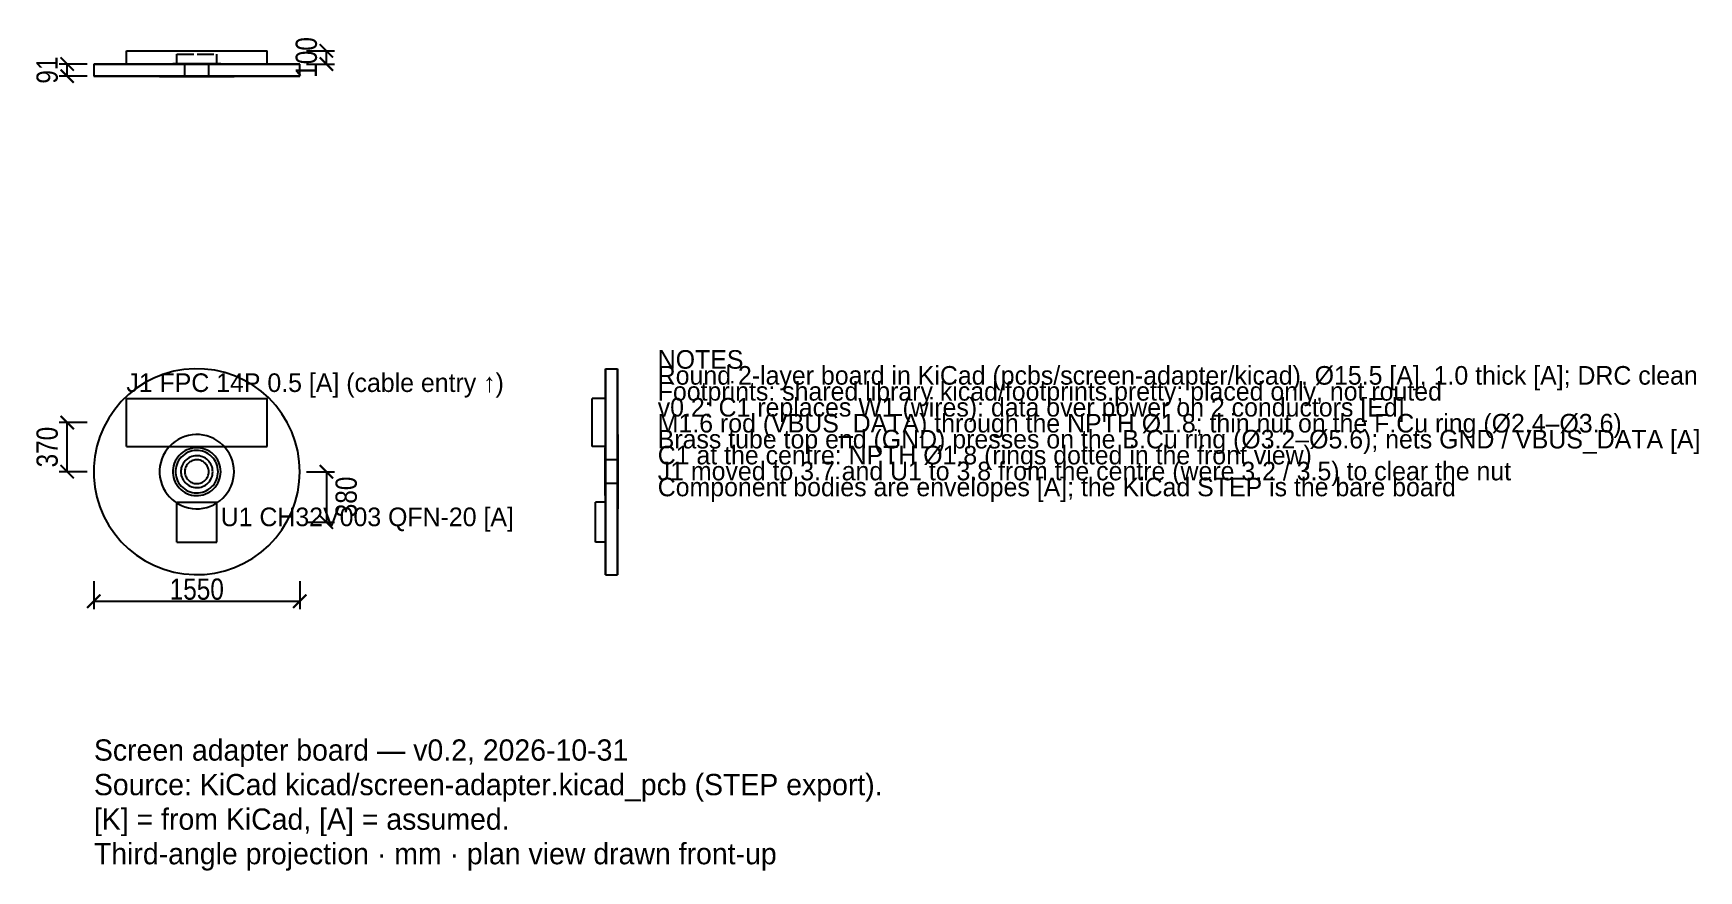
# Model space of a CAD drawing. Header units: millimetres. Extents: x -12 to 113, y -30 to 33.
import ezdxf

# ---------------------------------------------------------------- set-up
doc = ezdxf.new("R2010")
doc.units = ezdxf.units.MM
doc.linetypes.add('DASHED', pattern=[1.524, 1.27, -0.254])
for name, color, linetype in [('DIMS', 3, 'CONTINUOUS'), ('HIDDEN', 8, 'DASHED'), ('TEXT', 7, 'CONTINUOUS'), ('VISIBLE', 7, 'CONTINUOUS')]:
    doc.layers.add(name, color=color, linetype=linetype)
doc.styles.add('OpenSansCondensed-Light', font='OpenSansCondensed-Light.ttf')
doc.dimstyles.new('EZDXF', dxfattribs={"dimtxt": 0.25, "dimasz": 0.175, "dimexe": 0.375, "dimexo": 0.125, "dimgap": 0.1, "dimtad": 1, "dimlfac": 100, "dimzin": 12, "dimdsep": 46, "dimtxsty": 'OpenSansCondensed-Light', "dimblk": 'ARCHTICK', "dimcen": 2.5, "dimazin": 3, "dimtfac": 0.5, "dimtmove": 2, "dimatfit": 3})

msp = doc.modelspace()

# ---------------------------------------------------------------- texts
at = {"layer": 'TEXT'}
for s, height, p in [('NOTES', 1.4, (34.68, 7.75)), ('Round 2-layer board in KiCad (pcbs/screen-adapter/kicad), Ø15.5 [A], 1.0 thick [A]; DRC clean', 1.4, (34.68, 6.55)), ('J1 FPC 14P 0.5 [A] (cable entry ↑)', 1.4, (-5.3, 6)), ('Footprints: shared library kicad/footprints.pretty; placed only, not routed', 1.4, (34.68, 5.35)), ('v0.2: C1 replaces W1 (wires): data over power on 2 conductors [Ed]', 1.4, (34.68, 4.15)), ('M1.6 rod (VBUS_DATA) through the NPTH Ø1.8; thin nut on the F.Cu ring (Ø2.4–Ø3.6)', 1.4, (34.68, 2.95)), ('Brass tube top end (GND) presses on the B.Cu ring (Ø3.2–Ø5.6); nets GND / VBUS_DATA [A]', 1.4, (34.68, 1.75)), ('C1 at the centre: NPTH Ø1.8 (rings dotted in the front view)', 1.4, (34.68, 0.55)), ('J1 moved to 3.7 and U1 to 3.8 from the centre (were 3.2 / 3.5) to clear the nut', 1.4, (34.68, -0.65)), ('Component bodies are envelopes [A]; the KiCad STEP is the bare board', 1.4, (34.68, -1.85)), ('U1 CH32V003 QFN-20 [A]', 1.4, (1.8, -4.1)), ('Screen adapter board — v0.2, 2026-10-31', 1.6, (-7.74037, -21.74759)), ('Source: KiCad kicad/screen-adapter.kicad_pcb (STEP export).', 1.6, (-7.74037, -24.34759)), ('[K] = from KiCad, [A] = assumed.', 1.6, (-7.74037, -26.94759)), ('Third-angle projection · mm · plan view drawn front-up', 1.6, (-7.74037, -29.54759))]:
    msp.add_text(s, height=height, dxfattribs=at).set_placement(p)

# ---------------------------------------------------------------- blocks, each defined once
blk = doc.blocks.new('_ARCHTICK')
at = {"color": 0, "linetype": 'BYBLOCK', "const_width": 0.15}
blk.add_lwpolyline([(-0.5, -0.5), (0.5, 0.5)], dxfattribs=at)

# ---------------------------------------------------------------- dimensions: what is measured, and where the dimension line sits
at = {"layer": 'DIMS'}
for base, p1, p2 in [((9.75, 30.67759), (7.75, 30.67759), (7.75, 31.67759)), ((-9.75, 29.76759), (-7.75, 29.76759), (-7.75, 30.67759)), ((-9.75, 0), (-7.75, 0), (-7.75, 3.7)), ((9.75, 0), (7.75, 0), (7.75, -3.8))]:
    msp.add_linear_dim(base=base, p1=p1, p2=p2, angle=90, dimstyle='EZDXF', override={"dimtxt": 1.6, "dimasz": 1, "dimexe": 0.6, "dimexo": 0.5, "dimdec": 2}, dxfattribs=at).render()
msp.add_linear_dim(base=(-7.75, -9.75), p1=(-7.75, -7.75), p2=(7.75, -7.75), dimstyle='EZDXF', override={"dimtxt": 1.6, "dimasz": 1, "dimexe": 0.6, "dimexo": 0.5, "dimdec": 2}, dxfattribs=at).render()

# ---------------------------------------------------------------- linework, layer by layer
at = {"layer": 'HIDDEN'}
for points in [[(-5.3, 30.67759), (-5.3, 31.67759)], [(-5.3, 31.67759), (5.3, 31.67759)], [(-1.5, 30.67759), (-1.5, 31.42759)], [(-1.5, 30.67759), (-1.5, 31.42759)], [(-1.5, 31.42759), (1.5, 31.42759)], [(-1.5, 31.42759), (1.5, 31.42759)], [(1.5, 30.67759), (1.5, 31.42759)], [(1.5, 30.67759), (1.5, 31.42759)], [(5.3, 30.67759), (5.3, 31.67759)], [(-7.75, 30.67759), (-7.50397, 30.67759), (-7.25794, 30.67759), (-7.0119, 30.67759), (-6.76587, 30.67759), (-6.51984, 30.67759), (-6.27381, 30.67759), (-6.02778, 30.67759), (-5.78175, 30.67759), (-5.53571, 30.67759), (-5.28968, 30.67759), (-5.04365, 30.67759), (-4.79762, 30.67759), (-4.55159, 30.67759), (-4.30556, 30.67759), (-4.05952, 30.67759), (-3.81349, 30.67759), (-3.56746, 30.67759), (-3.32143, 30.67759), (-3.0754, 30.67759), (-2.82937, 30.67759), (-2.58333, 30.67759), (-2.3373, 30.67759), (-2.09127, 30.67759), (-1.84524, 30.67759), (-1.59921, 30.67759), (-1.35317, 30.67759), (-1.10714, 30.67759), (-0.86111, 30.67759), (-0.61508, 30.67759), (-0.36905, 30.67759), (-0.12302, 30.67759), (0.12302, 30.67759), (0.36905, 30.67759), (0.61508, 30.67759), (0.86111, 30.67759), (1.10714, 30.67759), (1.35317, 30.67759), (1.59921, 30.67759), (1.84524, 30.67759), (2.09127, 30.67759), (2.3373, 30.67759), (2.58333, 30.67759), (2.82937, 30.67759), (3.0754, 30.67759), (3.32143, 30.67759), (3.56746, 30.67759), (3.81349, 30.67759), (4.05952, 30.67759), (4.30556, 30.67759), (4.55159, 30.67759), (4.79762, 30.67759), (5.04365, 30.67759), (5.28968, 30.67759), (5.53571, 30.67759), (5.78175, 30.67759), (6.02778, 30.67759), (6.27381, 30.67759), (6.51984, 30.67759), (6.76587, 30.67759), (7.0119, 30.67759), (7.25794, 30.67759), (7.50397, 30.67759), (7.75, 30.67759)], [(-5.3, 30.67759), (5.3, 30.67759)], [(-5.3, 30.67759), (5.3, 30.67759)], [(1.8, 30.69759), (1.74286, 30.69759), (1.68571, 30.69759), (1.62857, 30.69759), (1.57143, 30.69759), (1.51429, 30.69759), (1.45714, 30.69759), (1.4, 30.69759), (1.34286, 30.69759), (1.28571, 30.69759), (1.22857, 30.69759), (1.17143, 30.69759), (1.11429, 30.69759), (1.05714, 30.69759), (1, 30.69759), (0.94286, 30.69759), (0.88571, 30.69759), (0.82857, 30.69759), (0.77143, 30.69759), (0.71429, 30.69759), (0.65714, 30.69759), (0.6, 30.69759), (0.54286, 30.69759), (0.48571, 30.69759), (0.42857, 30.69759), (0.37143, 30.69759), (0.31429, 30.69759), (0.25714, 30.69759), (0.2, 30.69759), (0.14286, 30.69759), (0.08571, 30.69759), (0.02857, 30.69759), (-0.02857, 30.69759), (-0.08571, 30.69759), (-0.14286, 30.69759), (-0.2, 30.69759), (-0.25714, 30.69759), (-0.31429, 30.69759), (-0.37143, 30.69759), (-0.42857, 30.69759), (-0.48571, 30.69759), (-0.54286, 30.69759), (-0.6, 30.69759), (-0.65714, 30.69759), (-0.71429, 30.69759), (-0.77143, 30.69759), (-0.82857, 30.69759), (-0.88571, 30.69759), (-0.94286, 30.69759), (-1, 30.69759), (-1.05714, 30.69759), (-1.11429, 30.69759), (-1.17143, 30.69759), (-1.22857, 30.69759), (-1.28571, 30.69759), (-1.34286, 30.69759), (-1.4, 30.69759), (-1.45714, 30.69759), (-1.51429, 30.69759), (-1.57143, 30.69759), (-1.62857, 30.69759), (-1.68571, 30.69759), (-1.74286, 30.69759), (-1.8, 30.69759)], [(-1.8, 30.69759), (-1.74286, 30.69759), (-1.68571, 30.69759), (-1.62857, 30.69759), (-1.57143, 30.69759), (-1.51429, 30.69759), (-1.45714, 30.69759), (-1.4, 30.69759), (-1.34286, 30.69759), (-1.28571, 30.69759), (-1.22857, 30.69759), (-1.17143, 30.69759), (-1.11429, 30.69759), (-1.05714, 30.69759), (-1, 30.69759), (-0.94286, 30.69759), (-0.88571, 30.69759), (-0.82857, 30.69759), (-0.77143, 30.69759), (-0.71429, 30.69759), (-0.65714, 30.69759), (-0.6, 30.69759), (-0.54286, 30.69759), (-0.48571, 30.69759), (-0.42857, 30.69759), (-0.37143, 30.69759), (-0.31429, 30.69759), (-0.25714, 30.69759), (-0.2, 30.69759), (-0.14286, 30.69759), (-0.08571, 30.69759), (-0.02857, 30.69759), (0.02857, 30.69759), (0.08571, 30.69759), (0.14286, 30.69759), (0.2, 30.69759), (0.25714, 30.69759), (0.31429, 30.69759), (0.37143, 30.69759), (0.42857, 30.69759), (0.48571, 30.69759), (0.54286, 30.69759), (0.6, 30.69759), (0.65714, 30.69759), (0.71429, 30.69759), (0.77143, 30.69759), (0.82857, 30.69759), (0.88571, 30.69759), (0.94286, 30.69759), (1, 30.69759), (1.05714, 30.69759), (1.11429, 30.69759), (1.17143, 30.69759), (1.22857, 30.69759), (1.28571, 30.69759), (1.34286, 30.69759), (1.4, 30.69759), (1.45714, 30.69759), (1.51429, 30.69759), (1.57143, 30.69759), (1.62857, 30.69759), (1.68571, 30.69759), (1.74286, 30.69759), (1.8, 30.69759)], [(-1.8, 30.67759), (-1.8, 30.69759)], [(1.8, 30.67759), (1.74286, 30.67759), (1.68571, 30.67759), (1.62857, 30.67759), (1.57143, 30.67759), (1.51429, 30.67759), (1.45714, 30.67759), (1.4, 30.67759), (1.34286, 30.67759), (1.28571, 30.67759), (1.22857, 30.67759), (1.17143, 30.67759), (1.11429, 30.67759), (1.05714, 30.67759), (1, 30.67759), (0.94286, 30.67759), (0.88571, 30.67759), (0.82857, 30.67759), (0.77143, 30.67759), (0.71429, 30.67759), (0.65714, 30.67759), (0.6, 30.67759), (0.54286, 30.67759), (0.48571, 30.67759), (0.42857, 30.67759), (0.37143, 30.67759), (0.31429, 30.67759), (0.25714, 30.67759), (0.2, 30.67759), (0.14286, 30.67759), (0.08571, 30.67759), (0.02857, 30.67759), (-0.02857, 30.67759), (-0.08571, 30.67759), (-0.14286, 30.67759), (-0.2, 30.67759), (-0.25714, 30.67759), (-0.31429, 30.67759), (-0.37143, 30.67759), (-0.42857, 30.67759), (-0.48571, 30.67759), (-0.54286, 30.67759), (-0.6, 30.67759), (-0.65714, 30.67759), (-0.71429, 30.67759), (-0.77143, 30.67759), (-0.82857, 30.67759), (-0.88571, 30.67759), (-0.94286, 30.67759), (-1, 30.67759), (-1.05714, 30.67759), (-1.11429, 30.67759), (-1.17143, 30.67759), (-1.22857, 30.67759), (-1.28571, 30.67759), (-1.34286, 30.67759), (-1.4, 30.67759), (-1.45714, 30.67759), (-1.51429, 30.67759), (-1.57143, 30.67759), (-1.62857, 30.67759), (-1.68571, 30.67759), (-1.74286, 30.67759), (-1.8, 30.67759)], [(-1.8, 30.67759), (-1.74286, 30.67759), (-1.68571, 30.67759), (-1.62857, 30.67759), (-1.57143, 30.67759), (-1.51429, 30.67759), (-1.45714, 30.67759), (-1.4, 30.67759), (-1.34286, 30.67759), (-1.28571, 30.67759), (-1.22857, 30.67759), (-1.17143, 30.67759), (-1.11429, 30.67759), (-1.05714, 30.67759), (-1, 30.67759), (-0.94286, 30.67759), (-0.88571, 30.67759), (-0.82857, 30.67759), (-0.77143, 30.67759), (-0.71429, 30.67759), (-0.65714, 30.67759), (-0.6, 30.67759), (-0.54286, 30.67759), (-0.48571, 30.67759), (-0.42857, 30.67759), (-0.37143, 30.67759), (-0.31429, 30.67759), (-0.25714, 30.67759), (-0.2, 30.67759), (-0.14286, 30.67759), (-0.08571, 30.67759), (-0.02857, 30.67759), (0.02857, 30.67759), (0.08571, 30.67759), (0.14286, 30.67759), (0.2, 30.67759), (0.25714, 30.67759), (0.31429, 30.67759), (0.37143, 30.67759), (0.42857, 30.67759), (0.48571, 30.67759), (0.54286, 30.67759), (0.6, 30.67759), (0.65714, 30.67759), (0.71429, 30.67759), (0.77143, 30.67759), (0.82857, 30.67759), (0.88571, 30.67759), (0.94286, 30.67759), (1, 30.67759), (1.05714, 30.67759), (1.11429, 30.67759), (1.17143, 30.67759), (1.22857, 30.67759), (1.28571, 30.67759), (1.34286, 30.67759), (1.4, 30.67759), (1.45714, 30.67759), (1.51429, 30.67759), (1.57143, 30.67759), (1.62857, 30.67759), (1.68571, 30.67759), (1.74286, 30.67759), (1.8, 30.67759)], [(-1.5, 30.67759), (1.5, 30.67759)], [(-1.5, 30.67759), (1.5, 30.67759)], [(1.2, 30.69759), (1.1619, 30.69759), (1.12381, 30.69759), (1.08571, 30.69759), (1.04762, 30.69759), (1.00952, 30.69759), (0.97143, 30.69759), (0.93333, 30.69759), (0.89524, 30.69759), (0.85714, 30.69759), (0.81905, 30.69759), (0.78095, 30.69759), (0.74286, 30.69759), (0.70476, 30.69759), (0.66667, 30.69759), (0.62857, 30.69759), (0.59048, 30.69759), (0.55238, 30.69759), (0.51429, 30.69759), (0.47619, 30.69759), (0.4381, 30.69759), (0.4, 30.69759), (0.3619, 30.69759), (0.32381, 30.69759), (0.28571, 30.69759), (0.24762, 30.69759), (0.20952, 30.69759), (0.17143, 30.69759), (0.13333, 30.69759), (0.09524, 30.69759), (0.05714, 30.69759), (0.01905, 30.69759), (-0.01905, 30.69759), (-0.05714, 30.69759), (-0.09524, 30.69759), (-0.13333, 30.69759), (-0.17143, 30.69759), (-0.20952, 30.69759), (-0.24762, 30.69759), (-0.28571, 30.69759), (-0.32381, 30.69759), (-0.3619, 30.69759), (-0.4, 30.69759), (-0.4381, 30.69759), (-0.47619, 30.69759), (-0.51429, 30.69759), (-0.55238, 30.69759), (-0.59048, 30.69759), (-0.62857, 30.69759), (-0.66667, 30.69759), (-0.70476, 30.69759), (-0.74286, 30.69759), (-0.78095, 30.69759), (-0.81905, 30.69759), (-0.85714, 30.69759), (-0.89524, 30.69759), (-0.93333, 30.69759), (-0.97143, 30.69759), (-1.00952, 30.69759), (-1.04762, 30.69759), (-1.08571, 30.69759), (-1.12381, 30.69759), (-1.1619, 30.69759), (-1.2, 30.69759)], [(-1.2, 30.69759), (-1.1619, 30.69759), (-1.12381, 30.69759), (-1.08571, 30.69759), (-1.04762, 30.69759), (-1.00952, 30.69759), (-0.97143, 30.69759), (-0.93333, 30.69759), (-0.89524, 30.69759), (-0.85714, 30.69759), (-0.81905, 30.69759), (-0.78095, 30.69759), (-0.74286, 30.69759), (-0.70476, 30.69759), (-0.66667, 30.69759), (-0.62857, 30.69759), (-0.59048, 30.69759), (-0.55238, 30.69759), (-0.51429, 30.69759), (-0.47619, 30.69759), (-0.4381, 30.69759), (-0.4, 30.69759), (-0.3619, 30.69759), (-0.32381, 30.69759), (-0.28571, 30.69759), (-0.24762, 30.69759), (-0.20952, 30.69759), (-0.17143, 30.69759), (-0.13333, 30.69759), (-0.09524, 30.69759), (-0.05714, 30.69759), (-0.01905, 30.69759), (0.01905, 30.69759), (0.05714, 30.69759), (0.09524, 30.69759), (0.13333, 30.69759), (0.17143, 30.69759), (0.20952, 30.69759), (0.24762, 30.69759), (0.28571, 30.69759), (0.32381, 30.69759), (0.3619, 30.69759), (0.4, 30.69759), (0.4381, 30.69759), (0.47619, 30.69759), (0.51429, 30.69759), (0.55238, 30.69759), (0.59048, 30.69759), (0.62857, 30.69759), (0.66667, 30.69759), (0.70476, 30.69759), (0.74286, 30.69759), (0.78095, 30.69759), (0.81905, 30.69759), (0.85714, 30.69759), (0.89524, 30.69759), (0.93333, 30.69759), (0.97143, 30.69759), (1.00952, 30.69759), (1.04762, 30.69759), (1.08571, 30.69759), (1.12381, 30.69759), (1.1619, 30.69759), (1.2, 30.69759)], [(-1.2, 30.67759), (-1.2, 30.69759)], [(1.2, 30.67759), (1.1619, 30.67759), (1.12381, 30.67759), (1.08571, 30.67759), (1.04762, 30.67759), (1.00952, 30.67759), (0.97143, 30.67759), (0.93333, 30.67759), (0.89524, 30.67759), (0.85714, 30.67759), (0.81905, 30.67759), (0.78095, 30.67759), (0.74286, 30.67759), (0.70476, 30.67759), (0.66667, 30.67759), (0.62857, 30.67759), (0.59048, 30.67759), (0.55238, 30.67759), (0.51429, 30.67759), (0.47619, 30.67759), (0.4381, 30.67759), (0.4, 30.67759), (0.3619, 30.67759), (0.32381, 30.67759), (0.28571, 30.67759), (0.24762, 30.67759), (0.20952, 30.67759), (0.17143, 30.67759), (0.13333, 30.67759), (0.09524, 30.67759), (0.05714, 30.67759), (0.01905, 30.67759), (-0.01905, 30.67759), (-0.05714, 30.67759), (-0.09524, 30.67759), (-0.13333, 30.67759), (-0.17143, 30.67759), (-0.20952, 30.67759), (-0.24762, 30.67759), (-0.28571, 30.67759), (-0.32381, 30.67759), (-0.3619, 30.67759), (-0.4, 30.67759), (-0.4381, 30.67759), (-0.47619, 30.67759), (-0.51429, 30.67759), (-0.55238, 30.67759), (-0.59048, 30.67759), (-0.62857, 30.67759), (-0.66667, 30.67759), (-0.70476, 30.67759), (-0.74286, 30.67759), (-0.78095, 30.67759), (-0.81905, 30.67759), (-0.85714, 30.67759), (-0.89524, 30.67759), (-0.93333, 30.67759), (-0.97143, 30.67759), (-1.00952, 30.67759), (-1.04762, 30.67759), (-1.08571, 30.67759), (-1.12381, 30.67759), (-1.1619, 30.67759), (-1.2, 30.67759)], [(-1.2, 30.67759), (-1.1619, 30.67759), (-1.12381, 30.67759), (-1.08571, 30.67759), (-1.04762, 30.67759), (-1.00952, 30.67759), (-0.97143, 30.67759), (-0.93333, 30.67759), (-0.89524, 30.67759), (-0.85714, 30.67759), (-0.81905, 30.67759), (-0.78095, 30.67759), (-0.74286, 30.67759), (-0.70476, 30.67759), (-0.66667, 30.67759), (-0.62857, 30.67759), (-0.59048, 30.67759), (-0.55238, 30.67759), (-0.51429, 30.67759), (-0.47619, 30.67759), (-0.4381, 30.67759), (-0.4, 30.67759), (-0.3619, 30.67759), (-0.32381, 30.67759), (-0.28571, 30.67759), (-0.24762, 30.67759), (-0.20952, 30.67759), (-0.17143, 30.67759), (-0.13333, 30.67759), (-0.09524, 30.67759), (-0.05714, 30.67759), (-0.01905, 30.67759), (0.01905, 30.67759), (0.05714, 30.67759), (0.09524, 30.67759), (0.13333, 30.67759), (0.17143, 30.67759), (0.20952, 30.67759), (0.24762, 30.67759), (0.28571, 30.67759), (0.32381, 30.67759), (0.3619, 30.67759), (0.4, 30.67759), (0.4381, 30.67759), (0.47619, 30.67759), (0.51429, 30.67759), (0.55238, 30.67759), (0.59048, 30.67759), (0.62857, 30.67759), (0.66667, 30.67759), (0.70476, 30.67759), (0.74286, 30.67759), (0.78095, 30.67759), (0.81905, 30.67759), (0.85714, 30.67759), (0.89524, 30.67759), (0.93333, 30.67759), (0.97143, 30.67759), (1.00952, 30.67759), (1.04762, 30.67759), (1.08571, 30.67759), (1.12381, 30.67759), (1.1619, 30.67759), (1.2, 30.67759)], [(0.9, 30.67759), (0.87143, 30.67759), (0.84286, 30.67759), (0.81429, 30.67759), (0.78571, 30.67759), (0.75714, 30.67759), (0.72857, 30.67759), (0.7, 30.67759), (0.67143, 30.67759), (0.64286, 30.67759), (0.61429, 30.67759), (0.58571, 30.67759), (0.55714, 30.67759), (0.52857, 30.67759), (0.5, 30.67759), (0.47143, 30.67759), (0.44286, 30.67759), (0.41429, 30.67759), (0.38571, 30.67759), (0.35714, 30.67759), (0.32857, 30.67759), (0.3, 30.67759), (0.27143, 30.67759), (0.24286, 30.67759), (0.21429, 30.67759), (0.18571, 30.67759), (0.15714, 30.67759), (0.12857, 30.67759), (0.1, 30.67759), (0.07143, 30.67759), (0.04286, 30.67759), (0.01429, 30.67759), (-0.01429, 30.67759), (-0.04286, 30.67759), (-0.07143, 30.67759), (-0.1, 30.67759), (-0.12857, 30.67759), (-0.15714, 30.67759), (-0.18571, 30.67759), (-0.21429, 30.67759), (-0.24286, 30.67759), (-0.27143, 30.67759), (-0.3, 30.67759), (-0.32857, 30.67759), (-0.35714, 30.67759), (-0.38571, 30.67759), (-0.41429, 30.67759), (-0.44286, 30.67759), (-0.47143, 30.67759), (-0.5, 30.67759), (-0.52857, 30.67759), (-0.55714, 30.67759), (-0.58571, 30.67759), (-0.61429, 30.67759), (-0.64286, 30.67759), (-0.67143, 30.67759), (-0.7, 30.67759), (-0.72857, 30.67759), (-0.75714, 30.67759), (-0.78571, 30.67759), (-0.81429, 30.67759), (-0.84286, 30.67759), (-0.87143, 30.67759), (-0.9, 30.67759)], [(-0.9, 30.67759), (-0.87143, 30.67759), (-0.84286, 30.67759), (-0.81429, 30.67759), (-0.78571, 30.67759), (-0.75714, 30.67759), (-0.72857, 30.67759), (-0.7, 30.67759), (-0.67143, 30.67759), (-0.64286, 30.67759), (-0.61429, 30.67759), (-0.58571, 30.67759), (-0.55714, 30.67759), (-0.52857, 30.67759), (-0.5, 30.67759), (-0.47143, 30.67759), (-0.44286, 30.67759), (-0.41429, 30.67759), (-0.38571, 30.67759), (-0.35714, 30.67759), (-0.32857, 30.67759), (-0.3, 30.67759), (-0.27143, 30.67759), (-0.24286, 30.67759), (-0.21429, 30.67759), (-0.18571, 30.67759), (-0.15714, 30.67759), (-0.12857, 30.67759), (-0.1, 30.67759), (-0.07143, 30.67759), (-0.04286, 30.67759), (-0.01429, 30.67759), (0.01429, 30.67759), (0.04286, 30.67759), (0.07143, 30.67759), (0.1, 30.67759), (0.12857, 30.67759), (0.15714, 30.67759), (0.18571, 30.67759), (0.21429, 30.67759), (0.24286, 30.67759), (0.27143, 30.67759), (0.3, 30.67759), (0.32857, 30.67759), (0.35714, 30.67759), (0.38571, 30.67759), (0.41429, 30.67759), (0.44286, 30.67759), (0.47143, 30.67759), (0.5, 30.67759), (0.52857, 30.67759), (0.55714, 30.67759), (0.58571, 30.67759), (0.61429, 30.67759), (0.64286, 30.67759), (0.67143, 30.67759), (0.7, 30.67759), (0.72857, 30.67759), (0.75714, 30.67759), (0.78571, 30.67759), (0.81429, 30.67759), (0.84286, 30.67759), (0.87143, 30.67759), (0.9, 30.67759)], [(-0.9, 29.76759), (-0.9, 30.67759)], [(0.9, 29.76759), (0.9, 30.67759)], [(1.2, 30.67759), (1.2, 30.69759)], [(1.8, 30.67759), (1.8, 30.69759)], [(-7.75, 29.76759), (-7.50397, 29.76759), (-7.25794, 29.76759), (-7.0119, 29.76759), (-6.76587, 29.76759), (-6.51984, 29.76759), (-6.27381, 29.76759), (-6.02778, 29.76759), (-5.78175, 29.76759), (-5.53571, 29.76759), (-5.28968, 29.76759), (-5.04365, 29.76759), (-4.79762, 29.76759), (-4.55159, 29.76759), (-4.30556, 29.76759), (-4.05952, 29.76759), (-3.81349, 29.76759), (-3.56746, 29.76759), (-3.32143, 29.76759), (-3.0754, 29.76759), (-2.82937, 29.76759), (-2.58333, 29.76759), (-2.3373, 29.76759), (-2.09127, 29.76759), (-1.84524, 29.76759), (-1.59921, 29.76759), (-1.35317, 29.76759), (-1.10714, 29.76759), (-0.86111, 29.76759), (-0.61508, 29.76759), (-0.36905, 29.76759), (-0.12302, 29.76759), (0.12302, 29.76759), (0.36905, 29.76759), (0.61508, 29.76759), (0.86111, 29.76759), (1.10714, 29.76759), (1.35317, 29.76759), (1.59921, 29.76759), (1.84524, 29.76759), (2.09127, 29.76759), (2.3373, 29.76759), (2.58333, 29.76759), (2.82937, 29.76759), (3.0754, 29.76759), (3.32143, 29.76759), (3.56746, 29.76759), (3.81349, 29.76759), (4.05952, 29.76759), (4.30556, 29.76759), (4.55159, 29.76759), (4.79762, 29.76759), (5.04365, 29.76759), (5.28968, 29.76759), (5.53571, 29.76759), (5.78175, 29.76759), (6.02778, 29.76759), (6.27381, 29.76759), (6.51984, 29.76759), (6.76587, 29.76759), (7.0119, 29.76759), (7.25794, 29.76759), (7.50397, 29.76759), (7.75, 29.76759)], [(2.8, 29.76759), (2.71111, 29.76759), (2.62222, 29.76759), (2.53333, 29.76759), (2.44444, 29.76759), (2.35556, 29.76759), (2.26667, 29.76759), (2.17778, 29.76759), (2.08889, 29.76759), (2, 29.76759), (1.91111, 29.76759), (1.82222, 29.76759), (1.73333, 29.76759), (1.64444, 29.76759), (1.55556, 29.76759), (1.46667, 29.76759), (1.37778, 29.76759), (1.28889, 29.76759), (1.2, 29.76759), (1.11111, 29.76759), (1.02222, 29.76759), (0.93333, 29.76759), (0.84444, 29.76759), (0.75556, 29.76759), (0.66667, 29.76759), (0.57778, 29.76759), (0.48889, 29.76759), (0.4, 29.76759), (0.31111, 29.76759), (0.22222, 29.76759), (0.13333, 29.76759), (0.04444, 29.76759), (-0.04444, 29.76759), (-0.13333, 29.76759), (-0.22222, 29.76759), (-0.31111, 29.76759), (-0.4, 29.76759), (-0.48889, 29.76759), (-0.57778, 29.76759), (-0.66667, 29.76759), (-0.75556, 29.76759), (-0.84444, 29.76759), (-0.93333, 29.76759), (-1.02222, 29.76759), (-1.11111, 29.76759), (-1.2, 29.76759), (-1.28889, 29.76759), (-1.37778, 29.76759), (-1.46667, 29.76759), (-1.55556, 29.76759), (-1.64444, 29.76759), (-1.73333, 29.76759), (-1.82222, 29.76759), (-1.91111, 29.76759), (-2, 29.76759), (-2.08889, 29.76759), (-2.17778, 29.76759), (-2.26667, 29.76759), (-2.35556, 29.76759), (-2.44444, 29.76759), (-2.53333, 29.76759), (-2.62222, 29.76759), (-2.71111, 29.76759), (-2.8, 29.76759)], [(-2.8, 29.76759), (-2.71111, 29.76759), (-2.62222, 29.76759), (-2.53333, 29.76759), (-2.44444, 29.76759), (-2.35556, 29.76759), (-2.26667, 29.76759), (-2.17778, 29.76759), (-2.08889, 29.76759), (-2, 29.76759), (-1.91111, 29.76759), (-1.82222, 29.76759), (-1.73333, 29.76759), (-1.64444, 29.76759), (-1.55556, 29.76759), (-1.46667, 29.76759), (-1.37778, 29.76759), (-1.28889, 29.76759), (-1.2, 29.76759), (-1.11111, 29.76759), (-1.02222, 29.76759), (-0.93333, 29.76759), (-0.84444, 29.76759), (-0.75556, 29.76759), (-0.66667, 29.76759), (-0.57778, 29.76759), (-0.48889, 29.76759), (-0.4, 29.76759), (-0.31111, 29.76759), (-0.22222, 29.76759), (-0.13333, 29.76759), (-0.04444, 29.76759), (0.04444, 29.76759), (0.13333, 29.76759), (0.22222, 29.76759), (0.31111, 29.76759), (0.4, 29.76759), (0.48889, 29.76759), (0.57778, 29.76759), (0.66667, 29.76759), (0.75556, 29.76759), (0.84444, 29.76759), (0.93333, 29.76759), (1.02222, 29.76759), (1.11111, 29.76759), (1.2, 29.76759), (1.28889, 29.76759), (1.37778, 29.76759), (1.46667, 29.76759), (1.55556, 29.76759), (1.64444, 29.76759), (1.73333, 29.76759), (1.82222, 29.76759), (1.91111, 29.76759), (2, 29.76759), (2.08889, 29.76759), (2.17778, 29.76759), (2.26667, 29.76759), (2.35556, 29.76759), (2.44444, 29.76759), (2.53333, 29.76759), (2.62222, 29.76759), (2.71111, 29.76759), (2.8, 29.76759)], [(-2.8, 29.74759), (-2.71111, 29.74759), (-2.62222, 29.74759), (-2.53333, 29.74759), (-2.44444, 29.74759), (-2.35556, 29.74759), (-2.26667, 29.74759), (-2.17778, 29.74759), (-2.08889, 29.74759), (-2, 29.74759), (-1.91111, 29.74759), (-1.82222, 29.74759), (-1.73333, 29.74759), (-1.64444, 29.74759), (-1.55556, 29.74759), (-1.46667, 29.74759), (-1.37778, 29.74759), (-1.28889, 29.74759), (-1.2, 29.74759), (-1.11111, 29.74759), (-1.02222, 29.74759), (-0.93333, 29.74759), (-0.84444, 29.74759), (-0.75556, 29.74759), (-0.66667, 29.74759), (-0.57778, 29.74759), (-0.48889, 29.74759), (-0.4, 29.74759), (-0.31111, 29.74759), (-0.22222, 29.74759), (-0.13333, 29.74759), (-0.04444, 29.74759), (0.04444, 29.74759), (0.13333, 29.74759), (0.22222, 29.74759), (0.31111, 29.74759), (0.4, 29.74759), (0.48889, 29.74759), (0.57778, 29.74759), (0.66667, 29.74759), (0.75556, 29.74759), (0.84444, 29.74759), (0.93333, 29.74759), (1.02222, 29.74759), (1.11111, 29.74759), (1.2, 29.74759), (1.28889, 29.74759), (1.37778, 29.74759), (1.46667, 29.74759), (1.55556, 29.74759), (1.64444, 29.74759), (1.73333, 29.74759), (1.82222, 29.74759), (1.91111, 29.74759), (2, 29.74759), (2.08889, 29.74759), (2.17778, 29.74759), (2.26667, 29.74759), (2.35556, 29.74759), (2.44444, 29.74759), (2.53333, 29.74759), (2.62222, 29.74759), (2.71111, 29.74759), (2.8, 29.74759)], [(1.6, 29.76759), (1.54921, 29.76759), (1.49841, 29.76759), (1.44762, 29.76759), (1.39683, 29.76759), (1.34603, 29.76759), (1.29524, 29.76759), (1.24444, 29.76759), (1.19365, 29.76759), (1.14286, 29.76759), (1.09206, 29.76759), (1.04127, 29.76759), (0.99048, 29.76759), (0.93968, 29.76759), (0.88889, 29.76759), (0.8381, 29.76759), (0.7873, 29.76759), (0.73651, 29.76759), (0.68571, 29.76759), (0.63492, 29.76759), (0.58413, 29.76759), (0.53333, 29.76759), (0.48254, 29.76759), (0.43175, 29.76759), (0.38095, 29.76759), (0.33016, 29.76759), (0.27937, 29.76759), (0.22857, 29.76759), (0.17778, 29.76759), (0.12698, 29.76759), (0.07619, 29.76759), (0.0254, 29.76759), (-0.0254, 29.76759), (-0.07619, 29.76759), (-0.12698, 29.76759), (-0.17778, 29.76759), (-0.22857, 29.76759), (-0.27937, 29.76759), (-0.33016, 29.76759), (-0.38095, 29.76759), (-0.43175, 29.76759), (-0.48254, 29.76759), (-0.53333, 29.76759), (-0.58413, 29.76759), (-0.63492, 29.76759), (-0.68571, 29.76759), (-0.73651, 29.76759), (-0.7873, 29.76759), (-0.8381, 29.76759), (-0.88889, 29.76759), (-0.93968, 29.76759), (-0.99048, 29.76759), (-1.04127, 29.76759), (-1.09206, 29.76759), (-1.14286, 29.76759), (-1.19365, 29.76759), (-1.24444, 29.76759), (-1.29524, 29.76759), (-1.34603, 29.76759), (-1.39683, 29.76759), (-1.44762, 29.76759), (-1.49841, 29.76759), (-1.54921, 29.76759), (-1.6, 29.76759)], [(-1.6, 29.76759), (-1.54921, 29.76759), (-1.49841, 29.76759), (-1.44762, 29.76759), (-1.39683, 29.76759), (-1.34603, 29.76759), (-1.29524, 29.76759), (-1.24444, 29.76759), (-1.19365, 29.76759), (-1.14286, 29.76759), (-1.09206, 29.76759), (-1.04127, 29.76759), (-0.99048, 29.76759), (-0.93968, 29.76759), (-0.88889, 29.76759), (-0.8381, 29.76759), (-0.7873, 29.76759), (-0.73651, 29.76759), (-0.68571, 29.76759), (-0.63492, 29.76759), (-0.58413, 29.76759), (-0.53333, 29.76759), (-0.48254, 29.76759), (-0.43175, 29.76759), (-0.38095, 29.76759), (-0.33016, 29.76759), (-0.27937, 29.76759), (-0.22857, 29.76759), (-0.17778, 29.76759), (-0.12698, 29.76759), (-0.07619, 29.76759), (-0.0254, 29.76759), (0.0254, 29.76759), (0.07619, 29.76759), (0.12698, 29.76759), (0.17778, 29.76759), (0.22857, 29.76759), (0.27937, 29.76759), (0.33016, 29.76759), (0.38095, 29.76759), (0.43175, 29.76759), (0.48254, 29.76759), (0.53333, 29.76759), (0.58413, 29.76759), (0.63492, 29.76759), (0.68571, 29.76759), (0.73651, 29.76759), (0.7873, 29.76759), (0.8381, 29.76759), (0.88889, 29.76759), (0.93968, 29.76759), (0.99048, 29.76759), (1.04127, 29.76759), (1.09206, 29.76759), (1.14286, 29.76759), (1.19365, 29.76759), (1.24444, 29.76759), (1.29524, 29.76759), (1.34603, 29.76759), (1.39683, 29.76759), (1.44762, 29.76759), (1.49841, 29.76759), (1.54921, 29.76759), (1.6, 29.76759)], [(-1.6, 29.74759), (-1.6, 29.76759)], [(1.6, 29.74759), (1.54921, 29.74759), (1.49841, 29.74759), (1.44762, 29.74759), (1.39683, 29.74759), (1.34603, 29.74759), (1.29524, 29.74759), (1.24444, 29.74759), (1.19365, 29.74759), (1.14286, 29.74759), (1.09206, 29.74759), (1.04127, 29.74759), (0.99048, 29.74759), (0.93968, 29.74759), (0.88889, 29.74759), (0.8381, 29.74759), (0.7873, 29.74759), (0.73651, 29.74759), (0.68571, 29.74759), (0.63492, 29.74759), (0.58413, 29.74759), (0.53333, 29.74759), (0.48254, 29.74759), (0.43175, 29.74759), (0.38095, 29.74759), (0.33016, 29.74759), (0.27937, 29.74759), (0.22857, 29.74759), (0.17778, 29.74759), (0.12698, 29.74759), (0.07619, 29.74759), (0.0254, 29.74759), (-0.0254, 29.74759), (-0.07619, 29.74759), (-0.12698, 29.74759), (-0.17778, 29.74759), (-0.22857, 29.74759), (-0.27937, 29.74759), (-0.33016, 29.74759), (-0.38095, 29.74759), (-0.43175, 29.74759), (-0.48254, 29.74759), (-0.53333, 29.74759), (-0.58413, 29.74759), (-0.63492, 29.74759), (-0.68571, 29.74759), (-0.73651, 29.74759), (-0.7873, 29.74759), (-0.8381, 29.74759), (-0.88889, 29.74759), (-0.93968, 29.74759), (-0.99048, 29.74759), (-1.04127, 29.74759), (-1.09206, 29.74759), (-1.14286, 29.74759), (-1.19365, 29.74759), (-1.24444, 29.74759), (-1.29524, 29.74759), (-1.34603, 29.74759), (-1.39683, 29.74759), (-1.44762, 29.74759), (-1.49841, 29.74759), (-1.54921, 29.74759), (-1.6, 29.74759)], [(-1.6, 29.74759), (-1.54921, 29.74759), (-1.49841, 29.74759), (-1.44762, 29.74759), (-1.39683, 29.74759), (-1.34603, 29.74759), (-1.29524, 29.74759), (-1.24444, 29.74759), (-1.19365, 29.74759), (-1.14286, 29.74759), (-1.09206, 29.74759), (-1.04127, 29.74759), (-0.99048, 29.74759), (-0.93968, 29.74759), (-0.88889, 29.74759), (-0.8381, 29.74759), (-0.7873, 29.74759), (-0.73651, 29.74759), (-0.68571, 29.74759), (-0.63492, 29.74759), (-0.58413, 29.74759), (-0.53333, 29.74759), (-0.48254, 29.74759), (-0.43175, 29.74759), (-0.38095, 29.74759), (-0.33016, 29.74759), (-0.27937, 29.74759), (-0.22857, 29.74759), (-0.17778, 29.74759), (-0.12698, 29.74759), (-0.07619, 29.74759), (-0.0254, 29.74759), (0.0254, 29.74759), (0.07619, 29.74759), (0.12698, 29.74759), (0.17778, 29.74759), (0.22857, 29.74759), (0.27937, 29.74759), (0.33016, 29.74759), (0.38095, 29.74759), (0.43175, 29.74759), (0.48254, 29.74759), (0.53333, 29.74759), (0.58413, 29.74759), (0.63492, 29.74759), (0.68571, 29.74759), (0.73651, 29.74759), (0.7873, 29.74759), (0.8381, 29.74759), (0.88889, 29.74759), (0.93968, 29.74759), (0.99048, 29.74759), (1.04127, 29.74759), (1.09206, 29.74759), (1.14286, 29.74759), (1.19365, 29.74759), (1.24444, 29.74759), (1.29524, 29.74759), (1.34603, 29.74759), (1.39683, 29.74759), (1.44762, 29.74759), (1.49841, 29.74759), (1.54921, 29.74759), (1.6, 29.74759)], [(0.9, 29.76759), (0.87143, 29.76759), (0.84286, 29.76759), (0.81429, 29.76759), (0.78571, 29.76759), (0.75714, 29.76759), (0.72857, 29.76759), (0.7, 29.76759), (0.67143, 29.76759), (0.64286, 29.76759), (0.61429, 29.76759), (0.58571, 29.76759), (0.55714, 29.76759), (0.52857, 29.76759), (0.5, 29.76759), (0.47143, 29.76759), (0.44286, 29.76759), (0.41429, 29.76759), (0.38571, 29.76759), (0.35714, 29.76759), (0.32857, 29.76759), (0.3, 29.76759), (0.27143, 29.76759), (0.24286, 29.76759), (0.21429, 29.76759), (0.18571, 29.76759), (0.15714, 29.76759), (0.12857, 29.76759), (0.1, 29.76759), (0.07143, 29.76759), (0.04286, 29.76759), (0.01429, 29.76759), (-0.01429, 29.76759), (-0.04286, 29.76759), (-0.07143, 29.76759), (-0.1, 29.76759), (-0.12857, 29.76759), (-0.15714, 29.76759), (-0.18571, 29.76759), (-0.21429, 29.76759), (-0.24286, 29.76759), (-0.27143, 29.76759), (-0.3, 29.76759), (-0.32857, 29.76759), (-0.35714, 29.76759), (-0.38571, 29.76759), (-0.41429, 29.76759), (-0.44286, 29.76759), (-0.47143, 29.76759), (-0.5, 29.76759), (-0.52857, 29.76759), (-0.55714, 29.76759), (-0.58571, 29.76759), (-0.61429, 29.76759), (-0.64286, 29.76759), (-0.67143, 29.76759), (-0.7, 29.76759), (-0.72857, 29.76759), (-0.75714, 29.76759), (-0.78571, 29.76759), (-0.81429, 29.76759), (-0.84286, 29.76759), (-0.87143, 29.76759), (-0.9, 29.76759)], [(-0.9, 29.76759), (-0.87143, 29.76759), (-0.84286, 29.76759), (-0.81429, 29.76759), (-0.78571, 29.76759), (-0.75714, 29.76759), (-0.72857, 29.76759), (-0.7, 29.76759), (-0.67143, 29.76759), (-0.64286, 29.76759), (-0.61429, 29.76759), (-0.58571, 29.76759), (-0.55714, 29.76759), (-0.52857, 29.76759), (-0.5, 29.76759), (-0.47143, 29.76759), (-0.44286, 29.76759), (-0.41429, 29.76759), (-0.38571, 29.76759), (-0.35714, 29.76759), (-0.32857, 29.76759), (-0.3, 29.76759), (-0.27143, 29.76759), (-0.24286, 29.76759), (-0.21429, 29.76759), (-0.18571, 29.76759), (-0.15714, 29.76759), (-0.12857, 29.76759), (-0.1, 29.76759), (-0.07143, 29.76759), (-0.04286, 29.76759), (-0.01429, 29.76759), (0.01429, 29.76759), (0.04286, 29.76759), (0.07143, 29.76759), (0.1, 29.76759), (0.12857, 29.76759), (0.15714, 29.76759), (0.18571, 29.76759), (0.21429, 29.76759), (0.24286, 29.76759), (0.27143, 29.76759), (0.3, 29.76759), (0.32857, 29.76759), (0.35714, 29.76759), (0.38571, 29.76759), (0.41429, 29.76759), (0.44286, 29.76759), (0.47143, 29.76759), (0.5, 29.76759), (0.52857, 29.76759), (0.55714, 29.76759), (0.58571, 29.76759), (0.61429, 29.76759), (0.64286, 29.76759), (0.67143, 29.76759), (0.7, 29.76759), (0.72857, 29.76759), (0.75714, 29.76759), (0.78571, 29.76759), (0.81429, 29.76759), (0.84286, 29.76759), (0.87143, 29.76759), (0.9, 29.76759)], [(1.6, 29.74759), (1.6, 29.76759)], [(7.75, 0), (7.71149, 0.77165), (7.59634, 1.53563), (7.40569, 2.28435), (7.14144, 3.01037), (6.80622, 3.70647), (6.40335, 4.36573), (5.93684, 4.9816), (5.41134, 5.54797), (4.83205, 6.05919), (4.20473, 6.5102), (3.53563, 6.89651), (2.83139, 7.21427), (2.09901, 7.46034), (1.34577, 7.63226), (0.57916, 7.72833), (-0.19321, 7.74759), (-0.96366, 7.68985), (-1.72454, 7.55569), (-2.46827, 7.34644), (-3.18748, 7.06417), (-3.875, 6.7117), (-4.52401, 6.29252), (-5.12807, 5.8108), (-5.68115, 5.27134), (-6.17778, 4.67948), (-6.613, 4.04112), (-6.98251, 3.3626), (-7.28262, 2.65066), (-7.51035, 1.91237), (-7.66344, 1.15508), (-7.74037, 0.38631), (-7.74037, -0.38631), (-7.66344, -1.15508), (-7.51035, -1.91237), (-7.28262, -2.65066), (-6.98251, -3.3626), (-6.613, -4.04112), (-6.17778, -4.67948), (-5.68115, -5.27134), (-5.12807, -5.8108), (-4.52401, -6.29252), (-3.875, -6.7117), (-3.18748, -7.06417), (-2.46827, -7.34644), (-1.72454, -7.55569), (-0.96366, -7.68985), (-0.19321, -7.74759), (0.57916, -7.72833), (1.34577, -7.63226), (2.09901, -7.46034), (2.83139, -7.21427), (3.53563, -6.89651), (4.20473, -6.5102), (4.83205, -6.05919), (5.41134, -5.54797), (5.93684, -4.9816), (6.40335, -4.36573), (6.80622, -3.70647), (7.14144, -3.01037), (7.40569, -2.28435), (7.59634, -1.53563), (7.71149, -0.77165), (7.75, 0)], [(30.75, 7.75), (30.75, 7.50397), (30.75, 7.25794), (30.75, 7.0119), (30.75, 6.76587), (30.75, 6.51984), (30.75, 6.27381), (30.75, 6.02778), (30.75, 5.78175), (30.75, 5.53571), (30.75, 5.28968), (30.75, 5.04365), (30.75, 4.79762), (30.75, 4.55159), (30.75, 4.30556), (30.75, 4.05952), (30.75, 3.81349), (30.75, 3.56746), (30.75, 3.32143), (30.75, 3.0754), (30.75, 2.82937), (30.75, 2.58333), (30.75, 2.3373), (30.75, 2.09127), (30.75, 1.84524), (30.75, 1.59921), (30.75, 1.35317), (30.75, 1.10714), (30.75, 0.86111), (30.75, 0.61508), (30.75, 0.36905), (30.75, 0.12302), (30.75, -0.12302), (30.75, -0.36905), (30.75, -0.61508), (30.75, -0.86111), (30.75, -1.10714), (30.75, -1.35317), (30.75, -1.59921), (30.75, -1.84524), (30.75, -2.09127), (30.75, -2.3373), (30.75, -2.58333), (30.75, -2.82937), (30.75, -3.0754), (30.75, -3.32143), (30.75, -3.56746), (30.75, -3.81349), (30.75, -4.05952), (30.75, -4.30556), (30.75, -4.55159), (30.75, -4.79762), (30.75, -5.04365), (30.75, -5.28968), (30.75, -5.53571), (30.75, -5.78175), (30.75, -6.02778), (30.75, -6.27381), (30.75, -6.51984), (30.75, -6.76587), (30.75, -7.0119), (30.75, -7.25794), (30.75, -7.50397), (30.75, -7.75)], [(31.66, 7.75), (31.66, 7.50397), (31.66, 7.25794), (31.66, 7.0119), (31.66, 6.76587), (31.66, 6.51984), (31.66, 6.27381), (31.66, 6.02778), (31.66, 5.78175), (31.66, 5.53571), (31.66, 5.28968), (31.66, 5.04365), (31.66, 4.79762), (31.66, 4.55159), (31.66, 4.30556), (31.66, 4.05952), (31.66, 3.81349), (31.66, 3.56746), (31.66, 3.32143), (31.66, 3.0754), (31.66, 2.82937), (31.66, 2.58333), (31.66, 2.3373), (31.66, 2.09127), (31.66, 1.84524), (31.66, 1.59921), (31.66, 1.35317), (31.66, 1.10714), (31.66, 0.86111), (31.66, 0.61508), (31.66, 0.36905), (31.66, 0.12302), (31.66, -0.12302), (31.66, -0.36905), (31.66, -0.61508), (31.66, -0.86111), (31.66, -1.10714), (31.66, -1.35317), (31.66, -1.59921), (31.66, -1.84524), (31.66, -2.09127), (31.66, -2.3373), (31.66, -2.58333), (31.66, -2.82937), (31.66, -3.0754), (31.66, -3.32143), (31.66, -3.56746), (31.66, -3.81349), (31.66, -4.05952), (31.66, -4.30556), (31.66, -4.55159), (31.66, -4.79762), (31.66, -5.04365), (31.66, -5.28968), (31.66, -5.53571), (31.66, -5.78175), (31.66, -6.02778), (31.66, -6.27381), (31.66, -6.51984), (31.66, -6.76587), (31.66, -7.0119), (31.66, -7.25794), (31.66, -7.50397), (31.66, -7.75)], [(-5.3, 1.9), (-5.3, 5.5)], [(-5.3, 5.5), (5.3, 5.5)], [(5.3, 1.9), (5.3, 5.5)], [(29.75, 1.9), (29.75, 5.5)], [(30.75, 5.5), (29.75, 5.5)], [(30.75, 1.9), (30.75, 5.5)], [(30.75, 1.9), (30.75, 5.5)], [(2.8, 0), (2.78609, 0.27879), (2.74448, 0.55481), (2.6756, 0.82531), (2.58013, 1.08762), (2.45902, 1.33911), (2.31347, 1.5773), (2.14492, 1.79981), (1.95506, 2.00443), (1.74577, 2.18913), (1.51913, 2.35207), (1.27739, 2.49164), (1.02295, 2.60645), (0.75835, 2.69535), (0.48621, 2.75746), (0.20924, 2.79217), (-0.06981, 2.79913), (-0.34816, 2.77827), (-0.62306, 2.7298), (-0.89176, 2.6542), (-1.1516, 2.55222), (-1.4, 2.42487), (-1.63448, 2.27343), (-1.85272, 2.09939), (-2.05255, 1.90448), (-2.23197, 1.69065), (-2.38921, 1.46002), (-2.52271, 1.21487), (-2.63114, 0.95766), (-2.71342, 0.69092), (-2.76873, 0.41732), (-2.79652, 0.13957), (-2.79652, -0.13957), (-2.76873, -0.41732), (-2.71342, -0.69092), (-2.63114, -0.95766), (-2.52271, -1.21487), (-2.38921, -1.46002), (-2.23197, -1.69065), (-2.05255, -1.90448), (-1.85272, -2.09939), (-1.63448, -2.27343), (-1.4, -2.42487), (-1.1516, -2.55222), (-0.89176, -2.6542), (-0.62306, -2.7298), (-0.34816, -2.77827), (-0.06981, -2.79913), (0.20924, -2.79217), (0.48621, -2.75746), (0.75835, -2.69535), (1.02295, -2.60645), (1.27739, -2.49164), (1.51913, -2.35207), (1.74577, -2.18913), (1.95506, -2.00443), (2.14492, -1.79981), (2.31347, -1.5773), (2.45902, -1.33911), (2.58013, -1.08762), (2.6756, -0.82531), (2.74448, -0.55481), (2.78609, -0.27879), (2.8, 0)], [(2.8, 0), (2.78609, 0.27879), (2.74448, 0.55481), (2.6756, 0.82531), (2.58013, 1.08762), (2.45902, 1.33911), (2.31347, 1.5773), (2.14492, 1.79981), (1.95506, 2.00443), (1.74577, 2.18913), (1.51913, 2.35207), (1.27739, 2.49164), (1.02295, 2.60645), (0.75835, 2.69535), (0.48621, 2.75746), (0.20924, 2.79217), (-0.06981, 2.79913), (-0.34816, 2.77827), (-0.62306, 2.7298), (-0.89176, 2.6542), (-1.1516, 2.55222), (-1.4, 2.42487), (-1.63448, 2.27343), (-1.85272, 2.09939), (-2.05255, 1.90448), (-2.23197, 1.69065), (-2.38921, 1.46002), (-2.52271, 1.21487), (-2.63114, 0.95766), (-2.71342, 0.69092), (-2.76873, 0.41732), (-2.79652, 0.13957), (-2.79652, -0.13957), (-2.76873, -0.41732), (-2.71342, -0.69092), (-2.63114, -0.95766), (-2.52271, -1.21487), (-2.38921, -1.46002), (-2.23197, -1.69065), (-2.05255, -1.90448), (-1.85272, -2.09939), (-1.63448, -2.27343), (-1.4, -2.42487), (-1.1516, -2.55222), (-0.89176, -2.6542), (-0.62306, -2.7298), (-0.34816, -2.77827), (-0.06981, -2.79913), (0.20924, -2.79217), (0.48621, -2.75746), (0.75835, -2.69535), (1.02295, -2.60645), (1.27739, -2.49164), (1.51913, -2.35207), (1.74577, -2.18913), (1.95506, -2.00443), (2.14492, -1.79981), (2.31347, -1.5773), (2.45902, -1.33911), (2.58013, -1.08762), (2.6756, -0.82531), (2.74448, -0.55481), (2.78609, -0.27879), (2.8, 0)], [(31.66, 0), (31.66, 0.04444), (31.66, 0.08889), (31.66, 0.13333), (31.66, 0.17778), (31.66, 0.22222), (31.66, 0.26667), (31.66, 0.31111), (31.66, 0.35556), (31.66, 0.4), (31.66, 0.44444), (31.66, 0.48889), (31.66, 0.53333), (31.66, 0.57778), (31.66, 0.62222), (31.66, 0.66667), (31.66, 0.71111), (31.66, 0.75556), (31.66, 0.8), (31.66, 0.84444), (31.66, 0.88889), (31.66, 0.93333), (31.66, 0.97778), (31.66, 1.02222), (31.66, 1.06667), (31.66, 1.11111), (31.66, 1.15556), (31.66, 1.2), (31.66, 1.24444), (31.66, 1.28889), (31.66, 1.33333), (31.66, 1.37778), (31.66, 1.42222), (31.66, 1.46667), (31.66, 1.51111), (31.66, 1.55556), (31.66, 1.6), (31.66, 1.64444), (31.66, 1.68889), (31.66, 1.73333), (31.66, 1.77778), (31.66, 1.82222), (31.66, 1.86667), (31.66, 1.91111), (31.66, 1.95556), (31.66, 2), (31.66, 2.04444), (31.66, 2.08889), (31.66, 2.13333), (31.66, 2.17778), (31.66, 2.22222), (31.66, 2.26667), (31.66, 2.31111), (31.66, 2.35556), (31.66, 2.4), (31.66, 2.44444), (31.66, 2.48889), (31.66, 2.53333), (31.66, 2.57778), (31.66, 2.62222), (31.66, 2.66667), (31.66, 2.71111), (31.66, 2.75556), (31.66, 2.8)], [(31.66, 2.8), (31.66, 2.71111), (31.66, 2.62222), (31.66, 2.53333), (31.66, 2.44444), (31.66, 2.35556), (31.66, 2.26667), (31.66, 2.17778), (31.66, 2.08889), (31.66, 2), (31.66, 1.91111), (31.66, 1.82222), (31.66, 1.73333), (31.66, 1.64444), (31.66, 1.55556), (31.66, 1.46667), (31.66, 1.37778), (31.66, 1.28889), (31.66, 1.2), (31.66, 1.11111), (31.66, 1.02222), (31.66, 0.93333), (31.66, 0.84444), (31.66, 0.75556), (31.66, 0.66667), (31.66, 0.57778), (31.66, 0.48889), (31.66, 0.4), (31.66, 0.31111), (31.66, 0.22222), (31.66, 0.13333), (31.66, 0.04444), (31.66, -0.04444), (31.66, -0.13333), (31.66, -0.22222), (31.66, -0.31111), (31.66, -0.4), (31.66, -0.48889), (31.66, -0.57778), (31.66, -0.66667), (31.66, -0.75556), (31.66, -0.84444), (31.66, -0.93333), (31.66, -1.02222), (31.66, -1.11111), (31.66, -1.2), (31.66, -1.28889), (31.66, -1.37778), (31.66, -1.46667), (31.66, -1.55556), (31.66, -1.64444), (31.66, -1.73333), (31.66, -1.82222), (31.66, -1.91111), (31.66, -2), (31.66, -2.08889), (31.66, -2.17778), (31.66, -2.26667), (31.66, -2.35556), (31.66, -2.44444), (31.66, -2.53333), (31.66, -2.62222), (31.66, -2.71111), (31.66, -2.8)], [(31.68, 2.8), (31.68, 2.71111), (31.68, 2.62222), (31.68, 2.53333), (31.68, 2.44444), (31.68, 2.35556), (31.68, 2.26667), (31.68, 2.17778), (31.68, 2.08889), (31.68, 2), (31.68, 1.91111), (31.68, 1.82222), (31.68, 1.73333), (31.68, 1.64444), (31.68, 1.55556), (31.68, 1.46667), (31.68, 1.37778), (31.68, 1.28889), (31.68, 1.2), (31.68, 1.11111), (31.68, 1.02222), (31.68, 0.93333), (31.68, 0.84444), (31.68, 0.75556), (31.68, 0.66667), (31.68, 0.57778), (31.68, 0.48889), (31.68, 0.4), (31.68, 0.31111), (31.68, 0.22222), (31.68, 0.13333), (31.68, 0.04444), (31.68, -0.04444), (31.68, -0.13333), (31.68, -0.22222), (31.68, -0.31111), (31.68, -0.4), (31.68, -0.48889), (31.68, -0.57778), (31.68, -0.66667), (31.68, -0.75556), (31.68, -0.84444), (31.68, -0.93333), (31.68, -1.02222), (31.68, -1.11111), (31.68, -1.2), (31.68, -1.28889), (31.68, -1.37778), (31.68, -1.46667), (31.68, -1.55556), (31.68, -1.64444), (31.68, -1.73333), (31.68, -1.82222), (31.68, -1.91111), (31.68, -2), (31.68, -2.08889), (31.68, -2.17778), (31.68, -2.26667), (31.68, -2.35556), (31.68, -2.44444), (31.68, -2.53333), (31.68, -2.62222), (31.68, -2.71111), (31.68, -2.8)], [(-5.3, 1.9), (5.3, 1.9)], [(1.8, 0), (1.79106, 0.17922), (1.76431, 0.35666), (1.72003, 0.53056), (1.65866, 0.69918), (1.5808, 0.86086), (1.48723, 1.01398), (1.37888, 1.15702), (1.25683, 1.28856), (1.12228, 1.4073), (0.97658, 1.51205), (0.82118, 1.60177), (0.65761, 1.67557), (0.48751, 1.73272), (0.31257, 1.77265), (0.13451, 1.79497), (-0.04488, 1.79944), (-0.22382, 1.78603), (-0.40054, 1.75487), (-0.57328, 1.70627), (-0.74032, 1.64071), (-0.9, 1.55885), (-1.05074, 1.46149), (-1.19103, 1.34961), (-1.31949, 1.22431), (-1.43484, 1.08685), (-1.53592, 0.93858), (-1.62174, 0.78099), (-1.69145, 0.61564), (-1.74434, 0.44416), (-1.7799, 0.26828), (-1.79776, 0.08972), (-1.79776, -0.08972), (-1.7799, -0.26828), (-1.74434, -0.44416), (-1.69145, -0.61564), (-1.62174, -0.78099), (-1.53592, -0.93858), (-1.43484, -1.08685), (-1.31949, -1.22431), (-1.19103, -1.34961), (-1.05074, -1.46149), (-0.9, -1.55885), (-0.74032, -1.64071), (-0.57328, -1.70627), (-0.40054, -1.75487), (-0.22382, -1.78603), (-0.04488, -1.79944), (0.13451, -1.79497), (0.31257, -1.77265), (0.48751, -1.73272), (0.65761, -1.67557), (0.82118, -1.60177), (0.97658, -1.51205), (1.12228, -1.4073), (1.25683, -1.28856), (1.37888, -1.15702), (1.48723, -1.01398), (1.5808, -0.86086), (1.65866, -0.69918), (1.72003, -0.53056), (1.76431, -0.35666), (1.79106, -0.17922), (1.8, 0)], [(1.6, 0), (1.59205, 0.15931), (1.56828, 0.31703), (1.52892, 0.47161), (1.47436, 0.6215), (1.40515, 0.76521), (1.32198, 0.90131), (1.22567, 1.02846), (1.11718, 1.14539), (0.99758, 1.25093), (0.86807, 1.34404), (0.72994, 1.42379), (0.58455, 1.4894), (0.43334, 1.5402), (0.27784, 1.57569), (0.11957, 1.59553), (-0.03989, 1.5995), (-0.19895, 1.58758), (-0.35603, 1.55988), (-0.50958, 1.51668), (-0.65806, 1.45841), (-0.8, 1.38564), (-0.93399, 1.2991), (-1.0587, 1.19965), (-1.17288, 1.08828), (-1.27541, 0.96609), (-1.36527, 0.8343), (-1.44155, 0.69421), (-1.50351, 0.54723), (-1.55052, 0.39481), (-1.58213, 0.23847), (-1.59801, 0.07975), (-1.59801, -0.07975), (-1.58213, -0.23847), (-1.55052, -0.39481), (-1.50351, -0.54723), (-1.44155, -0.69421), (-1.36527, -0.8343), (-1.27541, -0.96609), (-1.17288, -1.08828), (-1.0587, -1.19965), (-0.93399, -1.2991), (-0.8, -1.38564), (-0.65806, -1.45841), (-0.50958, -1.51668), (-0.35603, -1.55988), (-0.19895, -1.58758), (-0.03989, -1.5995), (0.11957, -1.59553), (0.27784, -1.57569), (0.43334, -1.5402), (0.58455, -1.4894), (0.72994, -1.42379), (0.86807, -1.34404), (0.99758, -1.25093), (1.11718, -1.14539), (1.22567, -1.02846), (1.32198, -0.90131), (1.40515, -0.76521), (1.47436, -0.6215), (1.52892, -0.47161), (1.56828, -0.31703), (1.59205, -0.15931), (1.6, 0)], [(1.6, 0), (1.59205, 0.15931), (1.56828, 0.31703), (1.52892, 0.47161), (1.47436, 0.6215), (1.40515, 0.76521), (1.32198, 0.90131), (1.22567, 1.02846), (1.11718, 1.14539), (0.99758, 1.25093), (0.86807, 1.34404), (0.72994, 1.42379), (0.58455, 1.4894), (0.43334, 1.5402), (0.27784, 1.57569), (0.11957, 1.59553), (-0.03989, 1.5995), (-0.19895, 1.58758), (-0.35603, 1.55988), (-0.50958, 1.51668), (-0.65806, 1.45841), (-0.8, 1.38564), (-0.93399, 1.2991), (-1.0587, 1.19965), (-1.17288, 1.08828), (-1.27541, 0.96609), (-1.36527, 0.8343), (-1.44155, 0.69421), (-1.50351, 0.54723), (-1.55052, 0.39481), (-1.58213, 0.23847), (-1.59801, 0.07975), (-1.59801, -0.07975), (-1.58213, -0.23847), (-1.55052, -0.39481), (-1.50351, -0.54723), (-1.44155, -0.69421), (-1.36527, -0.8343), (-1.27541, -0.96609), (-1.17288, -1.08828), (-1.0587, -1.19965), (-0.93399, -1.2991), (-0.8, -1.38564), (-0.65806, -1.45841), (-0.50958, -1.51668), (-0.35603, -1.55988), (-0.19895, -1.58758), (-0.03989, -1.5995), (0.11957, -1.59553), (0.27784, -1.57569), (0.43334, -1.5402), (0.58455, -1.4894), (0.72994, -1.42379), (0.86807, -1.34404), (0.99758, -1.25093), (1.11718, -1.14539), (1.22567, -1.02846), (1.32198, -0.90131), (1.40515, -0.76521), (1.47436, -0.6215), (1.52892, -0.47161), (1.56828, -0.31703), (1.59205, -0.15931), (1.6, 0)], [(30.75, 1.9), (29.75, 1.9)], [(30.73, 1.8), (30.73, 1.74286), (30.73, 1.68571), (30.73, 1.62857), (30.73, 1.57143), (30.73, 1.51429), (30.73, 1.45714), (30.73, 1.4), (30.73, 1.34286), (30.73, 1.28571), (30.73, 1.22857), (30.73, 1.17143), (30.73, 1.11429), (30.73, 1.05714), (30.73, 1), (30.73, 0.94286), (30.73, 0.88571), (30.73, 0.82857), (30.73, 0.77143), (30.73, 0.71429), (30.73, 0.65714), (30.73, 0.6), (30.73, 0.54286), (30.73, 0.48571), (30.73, 0.42857), (30.73, 0.37143), (30.73, 0.31429), (30.73, 0.25714), (30.73, 0.2), (30.73, 0.14286), (30.73, 0.08571), (30.73, 0.02857), (30.73, -0.02857), (30.73, -0.08571), (30.73, -0.14286), (30.73, -0.2), (30.73, -0.25714), (30.73, -0.31429), (30.73, -0.37143), (30.73, -0.42857), (30.73, -0.48571), (30.73, -0.54286), (30.73, -0.6), (30.73, -0.65714), (30.73, -0.71429), (30.73, -0.77143), (30.73, -0.82857), (30.73, -0.88571), (30.73, -0.94286), (30.73, -1), (30.73, -1.05714), (30.73, -1.11429), (30.73, -1.17143), (30.73, -1.22857), (30.73, -1.28571), (30.73, -1.34286), (30.73, -1.4), (30.73, -1.45714), (30.73, -1.51429), (30.73, -1.57143), (30.73, -1.62857), (30.73, -1.68571), (30.73, -1.74286), (30.73, -1.8)], [(30.75, 0), (30.75, 0.02857), (30.75, 0.05714), (30.75, 0.08571), (30.75, 0.11429), (30.75, 0.14286), (30.75, 0.17143), (30.75, 0.2), (30.75, 0.22857), (30.75, 0.25714), (30.75, 0.28571), (30.75, 0.31429), (30.75, 0.34286), (30.75, 0.37143), (30.75, 0.4), (30.75, 0.42857), (30.75, 0.45714), (30.75, 0.48571), (30.75, 0.51429), (30.75, 0.54286), (30.75, 0.57143), (30.75, 0.6), (30.75, 0.62857), (30.75, 0.65714), (30.75, 0.68571), (30.75, 0.71429), (30.75, 0.74286), (30.75, 0.77143), (30.75, 0.8), (30.75, 0.82857), (30.75, 0.85714), (30.75, 0.88571), (30.75, 0.91429), (30.75, 0.94286), (30.75, 0.97143), (30.75, 1), (30.75, 1.02857), (30.75, 1.05714), (30.75, 1.08571), (30.75, 1.11429), (30.75, 1.14286), (30.75, 1.17143), (30.75, 1.2), (30.75, 1.22857), (30.75, 1.25714), (30.75, 1.28571), (30.75, 1.31429), (30.75, 1.34286), (30.75, 1.37143), (30.75, 1.4), (30.75, 1.42857), (30.75, 1.45714), (30.75, 1.48571), (30.75, 1.51429), (30.75, 1.54286), (30.75, 1.57143), (30.75, 1.6), (30.75, 1.62857), (30.75, 1.65714), (30.75, 1.68571), (30.75, 1.71429), (30.75, 1.74286), (30.75, 1.77143), (30.75, 1.8)], [(30.75, 1.8), (30.75, 1.74286), (30.75, 1.68571), (30.75, 1.62857), (30.75, 1.57143), (30.75, 1.51429), (30.75, 1.45714), (30.75, 1.4), (30.75, 1.34286), (30.75, 1.28571), (30.75, 1.22857), (30.75, 1.17143), (30.75, 1.11429), (30.75, 1.05714), (30.75, 1), (30.75, 0.94286), (30.75, 0.88571), (30.75, 0.82857), (30.75, 0.77143), (30.75, 0.71429), (30.75, 0.65714), (30.75, 0.6), (30.75, 0.54286), (30.75, 0.48571), (30.75, 0.42857), (30.75, 0.37143), (30.75, 0.31429), (30.75, 0.25714), (30.75, 0.2), (30.75, 0.14286), (30.75, 0.08571), (30.75, 0.02857), (30.75, -0.02857), (30.75, -0.08571), (30.75, -0.14286), (30.75, -0.2), (30.75, -0.25714), (30.75, -0.31429), (30.75, -0.37143), (30.75, -0.42857), (30.75, -0.48571), (30.75, -0.54286), (30.75, -0.6), (30.75, -0.65714), (30.75, -0.71429), (30.75, -0.77143), (30.75, -0.82857), (30.75, -0.88571), (30.75, -0.94286), (30.75, -1), (30.75, -1.05714), (30.75, -1.11429), (30.75, -1.17143), (30.75, -1.22857), (30.75, -1.28571), (30.75, -1.34286), (30.75, -1.4), (30.75, -1.45714), (30.75, -1.51429), (30.75, -1.57143), (30.75, -1.62857), (30.75, -1.68571), (30.75, -1.74286), (30.75, -1.8)], [(31.66, 0), (31.66, 0.0254), (31.66, 0.05079), (31.66, 0.07619), (31.66, 0.10159), (31.66, 0.12698), (31.66, 0.15238), (31.66, 0.17778), (31.66, 0.20317), (31.66, 0.22857), (31.66, 0.25397), (31.66, 0.27937), (31.66, 0.30476), (31.66, 0.33016), (31.66, 0.35556), (31.66, 0.38095), (31.66, 0.40635), (31.66, 0.43175), (31.66, 0.45714), (31.66, 0.48254), (31.66, 0.50794), (31.66, 0.53333), (31.66, 0.55873), (31.66, 0.58413), (31.66, 0.60952), (31.66, 0.63492), (31.66, 0.66032), (31.66, 0.68571), (31.66, 0.71111), (31.66, 0.73651), (31.66, 0.7619), (31.66, 0.7873), (31.66, 0.8127), (31.66, 0.8381), (31.66, 0.86349), (31.66, 0.88889), (31.66, 0.91429), (31.66, 0.93968), (31.66, 0.96508), (31.66, 0.99048), (31.66, 1.01587), (31.66, 1.04127), (31.66, 1.06667), (31.66, 1.09206), (31.66, 1.11746), (31.66, 1.14286), (31.66, 1.16825), (31.66, 1.19365), (31.66, 1.21905), (31.66, 1.24444), (31.66, 1.26984), (31.66, 1.29524), (31.66, 1.32063), (31.66, 1.34603), (31.66, 1.37143), (31.66, 1.39683), (31.66, 1.42222), (31.66, 1.44762), (31.66, 1.47302), (31.66, 1.49841), (31.66, 1.52381), (31.66, 1.54921), (31.66, 1.5746), (31.66, 1.6)], [(31.66, 1.6), (31.66, 1.54921), (31.66, 1.49841), (31.66, 1.44762), (31.66, 1.39683), (31.66, 1.34603), (31.66, 1.29524), (31.66, 1.24444), (31.66, 1.19365), (31.66, 1.14286), (31.66, 1.09206), (31.66, 1.04127), (31.66, 0.99048), (31.66, 0.93968), (31.66, 0.88889), (31.66, 0.8381), (31.66, 0.7873), (31.66, 0.73651), (31.66, 0.68571), (31.66, 0.63492), (31.66, 0.58413), (31.66, 0.53333), (31.66, 0.48254), (31.66, 0.43175), (31.66, 0.38095), (31.66, 0.33016), (31.66, 0.27937), (31.66, 0.22857), (31.66, 0.17778), (31.66, 0.12698), (31.66, 0.07619), (31.66, 0.0254), (31.66, -0.0254), (31.66, -0.07619), (31.66, -0.12698), (31.66, -0.17778), (31.66, -0.22857), (31.66, -0.27937), (31.66, -0.33016), (31.66, -0.38095), (31.66, -0.43175), (31.66, -0.48254), (31.66, -0.53333), (31.66, -0.58413), (31.66, -0.63492), (31.66, -0.68571), (31.66, -0.73651), (31.66, -0.7873), (31.66, -0.8381), (31.66, -0.88889), (31.66, -0.93968), (31.66, -0.99048), (31.66, -1.04127), (31.66, -1.09206), (31.66, -1.14286), (31.66, -1.19365), (31.66, -1.24444), (31.66, -1.29524), (31.66, -1.34603), (31.66, -1.39683), (31.66, -1.44762), (31.66, -1.49841), (31.66, -1.54921), (31.66, -1.6)], [(31.68, 1.6), (31.66, 1.6)], [(31.68, 0), (31.68, 0.0254), (31.68, 0.05079), (31.68, 0.07619), (31.68, 0.10159), (31.68, 0.12698), (31.68, 0.15238), (31.68, 0.17778), (31.68, 0.20317), (31.68, 0.22857), (31.68, 0.25397), (31.68, 0.27937), (31.68, 0.30476), (31.68, 0.33016), (31.68, 0.35556), (31.68, 0.38095), (31.68, 0.40635), (31.68, 0.43175), (31.68, 0.45714), (31.68, 0.48254), (31.68, 0.50794), (31.68, 0.53333), (31.68, 0.55873), (31.68, 0.58413), (31.68, 0.60952), (31.68, 0.63492), (31.68, 0.66032), (31.68, 0.68571), (31.68, 0.71111), (31.68, 0.73651), (31.68, 0.7619), (31.68, 0.7873), (31.68, 0.8127), (31.68, 0.8381), (31.68, 0.86349), (31.68, 0.88889), (31.68, 0.91429), (31.68, 0.93968), (31.68, 0.96508), (31.68, 0.99048), (31.68, 1.01587), (31.68, 1.04127), (31.68, 1.06667), (31.68, 1.09206), (31.68, 1.11746), (31.68, 1.14286), (31.68, 1.16825), (31.68, 1.19365), (31.68, 1.21905), (31.68, 1.24444), (31.68, 1.26984), (31.68, 1.29524), (31.68, 1.32063), (31.68, 1.34603), (31.68, 1.37143), (31.68, 1.39683), (31.68, 1.42222), (31.68, 1.44762), (31.68, 1.47302), (31.68, 1.49841), (31.68, 1.52381), (31.68, 1.54921), (31.68, 1.5746), (31.68, 1.6)], [(31.68, 1.6), (31.68, 1.54921), (31.68, 1.49841), (31.68, 1.44762), (31.68, 1.39683), (31.68, 1.34603), (31.68, 1.29524), (31.68, 1.24444), (31.68, 1.19365), (31.68, 1.14286), (31.68, 1.09206), (31.68, 1.04127), (31.68, 0.99048), (31.68, 0.93968), (31.68, 0.88889), (31.68, 0.8381), (31.68, 0.7873), (31.68, 0.73651), (31.68, 0.68571), (31.68, 0.63492), (31.68, 0.58413), (31.68, 0.53333), (31.68, 0.48254), (31.68, 0.43175), (31.68, 0.38095), (31.68, 0.33016), (31.68, 0.27937), (31.68, 0.22857), (31.68, 0.17778), (31.68, 0.12698), (31.68, 0.07619), (31.68, 0.0254), (31.68, -0.0254), (31.68, -0.07619), (31.68, -0.12698), (31.68, -0.17778), (31.68, -0.22857), (31.68, -0.27937), (31.68, -0.33016), (31.68, -0.38095), (31.68, -0.43175), (31.68, -0.48254), (31.68, -0.53333), (31.68, -0.58413), (31.68, -0.63492), (31.68, -0.68571), (31.68, -0.73651), (31.68, -0.7873), (31.68, -0.8381), (31.68, -0.88889), (31.68, -0.93968), (31.68, -0.99048), (31.68, -1.04127), (31.68, -1.09206), (31.68, -1.14286), (31.68, -1.19365), (31.68, -1.24444), (31.68, -1.29524), (31.68, -1.34603), (31.68, -1.39683), (31.68, -1.44762), (31.68, -1.49841), (31.68, -1.54921), (31.68, -1.6)], [(1.2, 0), (1.19404, 0.11948), (1.17621, 0.23778), (1.14669, 0.35371), (1.10577, 0.46612), (1.05387, 0.5739), (0.99149, 0.67598), (0.91925, 0.77135), (0.83788, 0.85904), (0.74819, 0.9382), (0.65106, 1.00803), (0.54745, 1.06785), (0.43841, 1.11705), (0.32501, 1.15515), (0.20838, 1.18177), (0.08968, 1.19664), (-0.02992, 1.19963), (-0.14921, 1.19069), (-0.26703, 1.16991), (-0.38218, 1.13751), (-0.49354, 1.09381), (-0.6, 1.03923), (-0.70049, 0.97433), (-0.79402, 0.89974), (-0.87966, 0.81621), (-0.95656, 0.72457), (-1.02395, 0.62572), (-1.08116, 0.52066), (-1.12763, 0.41042), (-1.16289, 0.29611), (-1.1866, 0.17885), (-1.19851, 0.05982), (-1.19851, -0.05982), (-1.1866, -0.17885), (-1.16289, -0.29611), (-1.12763, -0.41042), (-1.08116, -0.52066), (-1.02395, -0.62572), (-0.95656, -0.72457), (-0.87966, -0.81621), (-0.79402, -0.89974), (-0.70049, -0.97433), (-0.6, -1.03923), (-0.49354, -1.09381), (-0.38218, -1.13751), (-0.26703, -1.16991), (-0.14921, -1.19069), (-0.02992, -1.19963), (0.08968, -1.19664), (0.20838, -1.18177), (0.32501, -1.15515), (0.43841, -1.11705), (0.54745, -1.06785), (0.65106, -1.00803), (0.74819, -0.9382), (0.83788, -0.85904), (0.91925, -0.77135), (0.99149, -0.67598), (1.05387, -0.5739), (1.10577, -0.46612), (1.14669, -0.35371), (1.17621, -0.23778), (1.19404, -0.11948), (1.2, 0)], [(0.9, 0), (0.89553, 0.08961), (0.88216, 0.17833), (0.86002, 0.26528), (0.82933, 0.34959), (0.7904, 0.43043), (0.74361, 0.50699), (0.68944, 0.57851), (0.62841, 0.64428), (0.56114, 0.70365), (0.48829, 0.75602), (0.41059, 0.80088), (0.32881, 0.83779), (0.24376, 0.86636), (0.15628, 0.88633), (0.06726, 0.89748), (-0.02244, 0.89972), (-0.11191, 0.89302), (-0.20027, 0.87744), (-0.28664, 0.85313), (-0.37016, 0.82036), (-0.45, 0.77942), (-0.52537, 0.73074), (-0.59552, 0.6748), (-0.65975, 0.61216), (-0.71742, 0.54342), (-0.76796, 0.46929), (-0.81087, 0.3905), (-0.84572, 0.30782), (-0.87217, 0.22208), (-0.88995, 0.13414), (-0.89888, 0.04486), (-0.89888, -0.04486), (-0.88995, -0.13414), (-0.87217, -0.22208), (-0.84572, -0.30782), (-0.81087, -0.3905), (-0.76796, -0.46929), (-0.71742, -0.54342), (-0.65975, -0.61216), (-0.59552, -0.6748), (-0.52537, -0.73074), (-0.45, -0.77942), (-0.37016, -0.82036), (-0.28664, -0.85313), (-0.20027, -0.87744), (-0.11191, -0.89302), (-0.02244, -0.89972), (0.06726, -0.89748), (0.15628, -0.88633), (0.24376, -0.86636), (0.32881, -0.83779), (0.41059, -0.80088), (0.48829, -0.75602), (0.56114, -0.70365), (0.62841, -0.64428), (0.68944, -0.57851), (0.74361, -0.50699), (0.7904, -0.43043), (0.82933, -0.34959), (0.86002, -0.26528), (0.88216, -0.17833), (0.89553, -0.08961), (0.9, 0)], [(30.73, 0), (30.73, 0.01905), (30.73, 0.0381), (30.73, 0.05714), (30.73, 0.07619), (30.73, 0.09524), (30.73, 0.11429), (30.73, 0.13333), (30.73, 0.15238), (30.73, 0.17143), (30.73, 0.19048), (30.73, 0.20952), (30.73, 0.22857), (30.73, 0.24762), (30.73, 0.26667), (30.73, 0.28571), (30.73, 0.30476), (30.73, 0.32381), (30.73, 0.34286), (30.73, 0.3619), (30.73, 0.38095), (30.73, 0.4), (30.73, 0.41905), (30.73, 0.4381), (30.73, 0.45714), (30.73, 0.47619), (30.73, 0.49524), (30.73, 0.51429), (30.73, 0.53333), (30.73, 0.55238), (30.73, 0.57143), (30.73, 0.59048), (30.73, 0.60952), (30.73, 0.62857), (30.73, 0.64762), (30.73, 0.66667), (30.73, 0.68571), (30.73, 0.70476), (30.73, 0.72381), (30.73, 0.74286), (30.73, 0.7619), (30.73, 0.78095), (30.73, 0.8), (30.73, 0.81905), (30.73, 0.8381), (30.73, 0.85714), (30.73, 0.87619), (30.73, 0.89524), (30.73, 0.91429), (30.73, 0.93333), (30.73, 0.95238), (30.73, 0.97143), (30.73, 0.99048), (30.73, 1.00952), (30.73, 1.02857), (30.73, 1.04762), (30.73, 1.06667), (30.73, 1.08571), (30.73, 1.10476), (30.73, 1.12381), (30.73, 1.14286), (30.73, 1.1619), (30.73, 1.18095), (30.73, 1.2)], [(30.73, 1.2), (30.73, 1.1619), (30.73, 1.12381), (30.73, 1.08571), (30.73, 1.04762), (30.73, 1.00952), (30.73, 0.97143), (30.73, 0.93333), (30.73, 0.89524), (30.73, 0.85714), (30.73, 0.81905), (30.73, 0.78095), (30.73, 0.74286), (30.73, 0.70476), (30.73, 0.66667), (30.73, 0.62857), (30.73, 0.59048), (30.73, 0.55238), (30.73, 0.51429), (30.73, 0.47619), (30.73, 0.4381), (30.73, 0.4), (30.73, 0.3619), (30.73, 0.32381), (30.73, 0.28571), (30.73, 0.24762), (30.73, 0.20952), (30.73, 0.17143), (30.73, 0.13333), (30.73, 0.09524), (30.73, 0.05714), (30.73, 0.01905), (30.73, -0.01905), (30.73, -0.05714), (30.73, -0.09524), (30.73, -0.13333), (30.73, -0.17143), (30.73, -0.20952), (30.73, -0.24762), (30.73, -0.28571), (30.73, -0.32381), (30.73, -0.3619), (30.73, -0.4), (30.73, -0.4381), (30.73, -0.47619), (30.73, -0.51429), (30.73, -0.55238), (30.73, -0.59048), (30.73, -0.62857), (30.73, -0.66667), (30.73, -0.70476), (30.73, -0.74286), (30.73, -0.78095), (30.73, -0.81905), (30.73, -0.85714), (30.73, -0.89524), (30.73, -0.93333), (30.73, -0.97143), (30.73, -1.00952), (30.73, -1.04762), (30.73, -1.08571), (30.73, -1.12381), (30.73, -1.1619), (30.73, -1.2)], [(30.75, 1.2), (30.73, 1.2)], [(30.75, 0), (30.75, 0.01905), (30.75, 0.0381), (30.75, 0.05714), (30.75, 0.07619), (30.75, 0.09524), (30.75, 0.11429), (30.75, 0.13333), (30.75, 0.15238), (30.75, 0.17143), (30.75, 0.19048), (30.75, 0.20952), (30.75, 0.22857), (30.75, 0.24762), (30.75, 0.26667), (30.75, 0.28571), (30.75, 0.30476), (30.75, 0.32381), (30.75, 0.34286), (30.75, 0.3619), (30.75, 0.38095), (30.75, 0.4), (30.75, 0.41905), (30.75, 0.4381), (30.75, 0.45714), (30.75, 0.47619), (30.75, 0.49524), (30.75, 0.51429), (30.75, 0.53333), (30.75, 0.55238), (30.75, 0.57143), (30.75, 0.59048), (30.75, 0.60952), (30.75, 0.62857), (30.75, 0.64762), (30.75, 0.66667), (30.75, 0.68571), (30.75, 0.70476), (30.75, 0.72381), (30.75, 0.74286), (30.75, 0.7619), (30.75, 0.78095), (30.75, 0.8), (30.75, 0.81905), (30.75, 0.8381), (30.75, 0.85714), (30.75, 0.87619), (30.75, 0.89524), (30.75, 0.91429), (30.75, 0.93333), (30.75, 0.95238), (30.75, 0.97143), (30.75, 0.99048), (30.75, 1.00952), (30.75, 1.02857), (30.75, 1.04762), (30.75, 1.06667), (30.75, 1.08571), (30.75, 1.10476), (30.75, 1.12381), (30.75, 1.14286), (30.75, 1.1619), (30.75, 1.18095), (30.75, 1.2)], [(30.75, 1.2), (30.75, 1.1619), (30.75, 1.12381), (30.75, 1.08571), (30.75, 1.04762), (30.75, 1.00952), (30.75, 0.97143), (30.75, 0.93333), (30.75, 0.89524), (30.75, 0.85714), (30.75, 0.81905), (30.75, 0.78095), (30.75, 0.74286), (30.75, 0.70476), (30.75, 0.66667), (30.75, 0.62857), (30.75, 0.59048), (30.75, 0.55238), (30.75, 0.51429), (30.75, 0.47619), (30.75, 0.4381), (30.75, 0.4), (30.75, 0.3619), (30.75, 0.32381), (30.75, 0.28571), (30.75, 0.24762), (30.75, 0.20952), (30.75, 0.17143), (30.75, 0.13333), (30.75, 0.09524), (30.75, 0.05714), (30.75, 0.01905), (30.75, -0.01905), (30.75, -0.05714), (30.75, -0.09524), (30.75, -0.13333), (30.75, -0.17143), (30.75, -0.20952), (30.75, -0.24762), (30.75, -0.28571), (30.75, -0.32381), (30.75, -0.3619), (30.75, -0.4), (30.75, -0.4381), (30.75, -0.47619), (30.75, -0.51429), (30.75, -0.55238), (30.75, -0.59048), (30.75, -0.62857), (30.75, -0.66667), (30.75, -0.70476), (30.75, -0.74286), (30.75, -0.78095), (30.75, -0.81905), (30.75, -0.85714), (30.75, -0.89524), (30.75, -0.93333), (30.75, -0.97143), (30.75, -1.00952), (30.75, -1.04762), (30.75, -1.08571), (30.75, -1.12381), (30.75, -1.1619), (30.75, -1.2)], [(30.75, 0), (30.75, 0.01429), (30.75, 0.02857), (30.75, 0.04286), (30.75, 0.05714), (30.75, 0.07143), (30.75, 0.08571), (30.75, 0.1), (30.75, 0.11429), (30.75, 0.12857), (30.75, 0.14286), (30.75, 0.15714), (30.75, 0.17143), (30.75, 0.18571), (30.75, 0.2), (30.75, 0.21429), (30.75, 0.22857), (30.75, 0.24286), (30.75, 0.25714), (30.75, 0.27143), (30.75, 0.28571), (30.75, 0.3), (30.75, 0.31429), (30.75, 0.32857), (30.75, 0.34286), (30.75, 0.35714), (30.75, 0.37143), (30.75, 0.38571), (30.75, 0.4), (30.75, 0.41429), (30.75, 0.42857), (30.75, 0.44286), (30.75, 0.45714), (30.75, 0.47143), (30.75, 0.48571), (30.75, 0.5), (30.75, 0.51429), (30.75, 0.52857), (30.75, 0.54286), (30.75, 0.55714), (30.75, 0.57143), (30.75, 0.58571), (30.75, 0.6), (30.75, 0.61429), (30.75, 0.62857), (30.75, 0.64286), (30.75, 0.65714), (30.75, 0.67143), (30.75, 0.68571), (30.75, 0.7), (30.75, 0.71429), (30.75, 0.72857), (30.75, 0.74286), (30.75, 0.75714), (30.75, 0.77143), (30.75, 0.78571), (30.75, 0.8), (30.75, 0.81429), (30.75, 0.82857), (30.75, 0.84286), (30.75, 0.85714), (30.75, 0.87143), (30.75, 0.88571), (30.75, 0.9)], [(30.75, 0.9), (30.75, 0.87143), (30.75, 0.84286), (30.75, 0.81429), (30.75, 0.78571), (30.75, 0.75714), (30.75, 0.72857), (30.75, 0.7), (30.75, 0.67143), (30.75, 0.64286), (30.75, 0.61429), (30.75, 0.58571), (30.75, 0.55714), (30.75, 0.52857), (30.75, 0.5), (30.75, 0.47143), (30.75, 0.44286), (30.75, 0.41429), (30.75, 0.38571), (30.75, 0.35714), (30.75, 0.32857), (30.75, 0.3), (30.75, 0.27143), (30.75, 0.24286), (30.75, 0.21429), (30.75, 0.18571), (30.75, 0.15714), (30.75, 0.12857), (30.75, 0.1), (30.75, 0.07143), (30.75, 0.04286), (30.75, 0.01429), (30.75, -0.01429), (30.75, -0.04286), (30.75, -0.07143), (30.75, -0.1), (30.75, -0.12857), (30.75, -0.15714), (30.75, -0.18571), (30.75, -0.21429), (30.75, -0.24286), (30.75, -0.27143), (30.75, -0.3), (30.75, -0.32857), (30.75, -0.35714), (30.75, -0.38571), (30.75, -0.41429), (30.75, -0.44286), (30.75, -0.47143), (30.75, -0.5), (30.75, -0.52857), (30.75, -0.55714), (30.75, -0.58571), (30.75, -0.61429), (30.75, -0.64286), (30.75, -0.67143), (30.75, -0.7), (30.75, -0.72857), (30.75, -0.75714), (30.75, -0.78571), (30.75, -0.81429), (30.75, -0.84286), (30.75, -0.87143), (30.75, -0.9)], [(31.66, 0.9), (30.75, 0.9)], [(31.66, 0), (31.66, 0.01429), (31.66, 0.02857), (31.66, 0.04286), (31.66, 0.05714), (31.66, 0.07143), (31.66, 0.08571), (31.66, 0.1), (31.66, 0.11429), (31.66, 0.12857), (31.66, 0.14286), (31.66, 0.15714), (31.66, 0.17143), (31.66, 0.18571), (31.66, 0.2), (31.66, 0.21429), (31.66, 0.22857), (31.66, 0.24286), (31.66, 0.25714), (31.66, 0.27143), (31.66, 0.28571), (31.66, 0.3), (31.66, 0.31429), (31.66, 0.32857), (31.66, 0.34286), (31.66, 0.35714), (31.66, 0.37143), (31.66, 0.38571), (31.66, 0.4), (31.66, 0.41429), (31.66, 0.42857), (31.66, 0.44286), (31.66, 0.45714), (31.66, 0.47143), (31.66, 0.48571), (31.66, 0.5), (31.66, 0.51429), (31.66, 0.52857), (31.66, 0.54286), (31.66, 0.55714), (31.66, 0.57143), (31.66, 0.58571), (31.66, 0.6), (31.66, 0.61429), (31.66, 0.62857), (31.66, 0.64286), (31.66, 0.65714), (31.66, 0.67143), (31.66, 0.68571), (31.66, 0.7), (31.66, 0.71429), (31.66, 0.72857), (31.66, 0.74286), (31.66, 0.75714), (31.66, 0.77143), (31.66, 0.78571), (31.66, 0.8), (31.66, 0.81429), (31.66, 0.82857), (31.66, 0.84286), (31.66, 0.85714), (31.66, 0.87143), (31.66, 0.88571), (31.66, 0.9)], [(31.66, 0.9), (31.66, 0.87143), (31.66, 0.84286), (31.66, 0.81429), (31.66, 0.78571), (31.66, 0.75714), (31.66, 0.72857), (31.66, 0.7), (31.66, 0.67143), (31.66, 0.64286), (31.66, 0.61429), (31.66, 0.58571), (31.66, 0.55714), (31.66, 0.52857), (31.66, 0.5), (31.66, 0.47143), (31.66, 0.44286), (31.66, 0.41429), (31.66, 0.38571), (31.66, 0.35714), (31.66, 0.32857), (31.66, 0.3), (31.66, 0.27143), (31.66, 0.24286), (31.66, 0.21429), (31.66, 0.18571), (31.66, 0.15714), (31.66, 0.12857), (31.66, 0.1), (31.66, 0.07143), (31.66, 0.04286), (31.66, 0.01429), (31.66, -0.01429), (31.66, -0.04286), (31.66, -0.07143), (31.66, -0.1), (31.66, -0.12857), (31.66, -0.15714), (31.66, -0.18571), (31.66, -0.21429), (31.66, -0.24286), (31.66, -0.27143), (31.66, -0.3), (31.66, -0.32857), (31.66, -0.35714), (31.66, -0.38571), (31.66, -0.41429), (31.66, -0.44286), (31.66, -0.47143), (31.66, -0.5), (31.66, -0.52857), (31.66, -0.55714), (31.66, -0.58571), (31.66, -0.61429), (31.66, -0.64286), (31.66, -0.67143), (31.66, -0.7), (31.66, -0.72857), (31.66, -0.75714), (31.66, -0.78571), (31.66, -0.81429), (31.66, -0.84286), (31.66, -0.87143), (31.66, -0.9)], [(30.73, -1.2), (30.73, -1.18095), (30.73, -1.1619), (30.73, -1.14286), (30.73, -1.12381), (30.73, -1.10476), (30.73, -1.08571), (30.73, -1.06667), (30.73, -1.04762), (30.73, -1.02857), (30.73, -1.00952), (30.73, -0.99048), (30.73, -0.97143), (30.73, -0.95238), (30.73, -0.93333), (30.73, -0.91429), (30.73, -0.89524), (30.73, -0.87619), (30.73, -0.85714), (30.73, -0.8381), (30.73, -0.81905), (30.73, -0.8), (30.73, -0.78095), (30.73, -0.7619), (30.73, -0.74286), (30.73, -0.72381), (30.73, -0.70476), (30.73, -0.68571), (30.73, -0.66667), (30.73, -0.64762), (30.73, -0.62857), (30.73, -0.60952), (30.73, -0.59048), (30.73, -0.57143), (30.73, -0.55238), (30.73, -0.53333), (30.73, -0.51429), (30.73, -0.49524), (30.73, -0.47619), (30.73, -0.45714), (30.73, -0.4381), (30.73, -0.41905), (30.73, -0.4), (30.73, -0.38095), (30.73, -0.3619), (30.73, -0.34286), (30.73, -0.32381), (30.73, -0.30476), (30.73, -0.28571), (30.73, -0.26667), (30.73, -0.24762), (30.73, -0.22857), (30.73, -0.20952), (30.73, -0.19048), (30.73, -0.17143), (30.73, -0.15238), (30.73, -0.13333), (30.73, -0.11429), (30.73, -0.09524), (30.73, -0.07619), (30.73, -0.05714), (30.73, -0.0381), (30.73, -0.01905), (30.73, 0)], [(30.75, -1.2), (30.73, -1.2)], [(30.75, -0.9), (30.75, -0.88571), (30.75, -0.87143), (30.75, -0.85714), (30.75, -0.84286), (30.75, -0.82857), (30.75, -0.81429), (30.75, -0.8), (30.75, -0.78571), (30.75, -0.77143), (30.75, -0.75714), (30.75, -0.74286), (30.75, -0.72857), (30.75, -0.71429), (30.75, -0.7), (30.75, -0.68571), (30.75, -0.67143), (30.75, -0.65714), (30.75, -0.64286), (30.75, -0.62857), (30.75, -0.61429), (30.75, -0.6), (30.75, -0.58571), (30.75, -0.57143), (30.75, -0.55714), (30.75, -0.54286), (30.75, -0.52857), (30.75, -0.51429), (30.75, -0.5), (30.75, -0.48571), (30.75, -0.47143), (30.75, -0.45714), (30.75, -0.44286), (30.75, -0.42857), (30.75, -0.41429), (30.75, -0.4), (30.75, -0.38571), (30.75, -0.37143), (30.75, -0.35714), (30.75, -0.34286), (30.75, -0.32857), (30.75, -0.31429), (30.75, -0.3), (30.75, -0.28571), (30.75, -0.27143), (30.75, -0.25714), (30.75, -0.24286), (30.75, -0.22857), (30.75, -0.21429), (30.75, -0.2), (30.75, -0.18571), (30.75, -0.17143), (30.75, -0.15714), (30.75, -0.14286), (30.75, -0.12857), (30.75, -0.11429), (30.75, -0.1), (30.75, -0.08571), (30.75, -0.07143), (30.75, -0.05714), (30.75, -0.04286), (30.75, -0.02857), (30.75, -0.01429), (30.75, 0)], [(30.75, -1.8), (30.75, -1.77143), (30.75, -1.74286), (30.75, -1.71429), (30.75, -1.68571), (30.75, -1.65714), (30.75, -1.62857), (30.75, -1.6), (30.75, -1.57143), (30.75, -1.54286), (30.75, -1.51429), (30.75, -1.48571), (30.75, -1.45714), (30.75, -1.42857), (30.75, -1.4), (30.75, -1.37143), (30.75, -1.34286), (30.75, -1.31429), (30.75, -1.28571), (30.75, -1.25714), (30.75, -1.22857), (30.75, -1.2), (30.75, -1.17143), (30.75, -1.14286), (30.75, -1.11429), (30.75, -1.08571), (30.75, -1.05714), (30.75, -1.02857), (30.75, -1), (30.75, -0.97143), (30.75, -0.94286), (30.75, -0.91429), (30.75, -0.88571), (30.75, -0.85714), (30.75, -0.82857), (30.75, -0.8), (30.75, -0.77143), (30.75, -0.74286), (30.75, -0.71429), (30.75, -0.68571), (30.75, -0.65714), (30.75, -0.62857), (30.75, -0.6), (30.75, -0.57143), (30.75, -0.54286), (30.75, -0.51429), (30.75, -0.48571), (30.75, -0.45714), (30.75, -0.42857), (30.75, -0.4), (30.75, -0.37143), (30.75, -0.34286), (30.75, -0.31429), (30.75, -0.28571), (30.75, -0.25714), (30.75, -0.22857), (30.75, -0.2), (30.75, -0.17143), (30.75, -0.14286), (30.75, -0.11429), (30.75, -0.08571), (30.75, -0.05714), (30.75, -0.02857), (30.75, 0)], [(30.75, -1.2), (30.75, -1.18095), (30.75, -1.1619), (30.75, -1.14286), (30.75, -1.12381), (30.75, -1.10476), (30.75, -1.08571), (30.75, -1.06667), (30.75, -1.04762), (30.75, -1.02857), (30.75, -1.00952), (30.75, -0.99048), (30.75, -0.97143), (30.75, -0.95238), (30.75, -0.93333), (30.75, -0.91429), (30.75, -0.89524), (30.75, -0.87619), (30.75, -0.85714), (30.75, -0.8381), (30.75, -0.81905), (30.75, -0.8), (30.75, -0.78095), (30.75, -0.7619), (30.75, -0.74286), (30.75, -0.72381), (30.75, -0.70476), (30.75, -0.68571), (30.75, -0.66667), (30.75, -0.64762), (30.75, -0.62857), (30.75, -0.60952), (30.75, -0.59048), (30.75, -0.57143), (30.75, -0.55238), (30.75, -0.53333), (30.75, -0.51429), (30.75, -0.49524), (30.75, -0.47619), (30.75, -0.45714), (30.75, -0.4381), (30.75, -0.41905), (30.75, -0.4), (30.75, -0.38095), (30.75, -0.3619), (30.75, -0.34286), (30.75, -0.32381), (30.75, -0.30476), (30.75, -0.28571), (30.75, -0.26667), (30.75, -0.24762), (30.75, -0.22857), (30.75, -0.20952), (30.75, -0.19048), (30.75, -0.17143), (30.75, -0.15238), (30.75, -0.13333), (30.75, -0.11429), (30.75, -0.09524), (30.75, -0.07619), (30.75, -0.05714), (30.75, -0.0381), (30.75, -0.01905), (30.75, 0)], [(31.66, -0.9), (30.75, -0.9)], [(31.66, -0.9), (31.66, -0.88571), (31.66, -0.87143), (31.66, -0.85714), (31.66, -0.84286), (31.66, -0.82857), (31.66, -0.81429), (31.66, -0.8), (31.66, -0.78571), (31.66, -0.77143), (31.66, -0.75714), (31.66, -0.74286), (31.66, -0.72857), (31.66, -0.71429), (31.66, -0.7), (31.66, -0.68571), (31.66, -0.67143), (31.66, -0.65714), (31.66, -0.64286), (31.66, -0.62857), (31.66, -0.61429), (31.66, -0.6), (31.66, -0.58571), (31.66, -0.57143), (31.66, -0.55714), (31.66, -0.54286), (31.66, -0.52857), (31.66, -0.51429), (31.66, -0.5), (31.66, -0.48571), (31.66, -0.47143), (31.66, -0.45714), (31.66, -0.44286), (31.66, -0.42857), (31.66, -0.41429), (31.66, -0.4), (31.66, -0.38571), (31.66, -0.37143), (31.66, -0.35714), (31.66, -0.34286), (31.66, -0.32857), (31.66, -0.31429), (31.66, -0.3), (31.66, -0.28571), (31.66, -0.27143), (31.66, -0.25714), (31.66, -0.24286), (31.66, -0.22857), (31.66, -0.21429), (31.66, -0.2), (31.66, -0.18571), (31.66, -0.17143), (31.66, -0.15714), (31.66, -0.14286), (31.66, -0.12857), (31.66, -0.11429), (31.66, -0.1), (31.66, -0.08571), (31.66, -0.07143), (31.66, -0.05714), (31.66, -0.04286), (31.66, -0.02857), (31.66, -0.01429), (31.66, 0)], [(31.66, -2.8), (31.66, -2.75556), (31.66, -2.71111), (31.66, -2.66667), (31.66, -2.62222), (31.66, -2.57778), (31.66, -2.53333), (31.66, -2.48889), (31.66, -2.44444), (31.66, -2.4), (31.66, -2.35556), (31.66, -2.31111), (31.66, -2.26667), (31.66, -2.22222), (31.66, -2.17778), (31.66, -2.13333), (31.66, -2.08889), (31.66, -2.04444), (31.66, -2), (31.66, -1.95556), (31.66, -1.91111), (31.66, -1.86667), (31.66, -1.82222), (31.66, -1.77778), (31.66, -1.73333), (31.66, -1.68889), (31.66, -1.64444), (31.66, -1.6), (31.66, -1.55556), (31.66, -1.51111), (31.66, -1.46667), (31.66, -1.42222), (31.66, -1.37778), (31.66, -1.33333), (31.66, -1.28889), (31.66, -1.24444), (31.66, -1.2), (31.66, -1.15556), (31.66, -1.11111), (31.66, -1.06667), (31.66, -1.02222), (31.66, -0.97778), (31.66, -0.93333), (31.66, -0.88889), (31.66, -0.84444), (31.66, -0.8), (31.66, -0.75556), (31.66, -0.71111), (31.66, -0.66667), (31.66, -0.62222), (31.66, -0.57778), (31.66, -0.53333), (31.66, -0.48889), (31.66, -0.44444), (31.66, -0.4), (31.66, -0.35556), (31.66, -0.31111), (31.66, -0.26667), (31.66, -0.22222), (31.66, -0.17778), (31.66, -0.13333), (31.66, -0.08889), (31.66, -0.04444), (31.66, 0)], [(31.66, -1.6), (31.66, -1.5746), (31.66, -1.54921), (31.66, -1.52381), (31.66, -1.49841), (31.66, -1.47302), (31.66, -1.44762), (31.66, -1.42222), (31.66, -1.39683), (31.66, -1.37143), (31.66, -1.34603), (31.66, -1.32063), (31.66, -1.29524), (31.66, -1.26984), (31.66, -1.24444), (31.66, -1.21905), (31.66, -1.19365), (31.66, -1.16825), (31.66, -1.14286), (31.66, -1.11746), (31.66, -1.09206), (31.66, -1.06667), (31.66, -1.04127), (31.66, -1.01587), (31.66, -0.99048), (31.66, -0.96508), (31.66, -0.93968), (31.66, -0.91429), (31.66, -0.88889), (31.66, -0.86349), (31.66, -0.8381), (31.66, -0.8127), (31.66, -0.7873), (31.66, -0.7619), (31.66, -0.73651), (31.66, -0.71111), (31.66, -0.68571), (31.66, -0.66032), (31.66, -0.63492), (31.66, -0.60952), (31.66, -0.58413), (31.66, -0.55873), (31.66, -0.53333), (31.66, -0.50794), (31.66, -0.48254), (31.66, -0.45714), (31.66, -0.43175), (31.66, -0.40635), (31.66, -0.38095), (31.66, -0.35556), (31.66, -0.33016), (31.66, -0.30476), (31.66, -0.27937), (31.66, -0.25397), (31.66, -0.22857), (31.66, -0.20317), (31.66, -0.17778), (31.66, -0.15238), (31.66, -0.12698), (31.66, -0.10159), (31.66, -0.07619), (31.66, -0.05079), (31.66, -0.0254), (31.66, 0)], [(31.68, -1.6), (31.68, -1.5746), (31.68, -1.54921), (31.68, -1.52381), (31.68, -1.49841), (31.68, -1.47302), (31.68, -1.44762), (31.68, -1.42222), (31.68, -1.39683), (31.68, -1.37143), (31.68, -1.34603), (31.68, -1.32063), (31.68, -1.29524), (31.68, -1.26984), (31.68, -1.24444), (31.68, -1.21905), (31.68, -1.19365), (31.68, -1.16825), (31.68, -1.14286), (31.68, -1.11746), (31.68, -1.09206), (31.68, -1.06667), (31.68, -1.04127), (31.68, -1.01587), (31.68, -0.99048), (31.68, -0.96508), (31.68, -0.93968), (31.68, -0.91429), (31.68, -0.88889), (31.68, -0.86349), (31.68, -0.8381), (31.68, -0.8127), (31.68, -0.7873), (31.68, -0.7619), (31.68, -0.73651), (31.68, -0.71111), (31.68, -0.68571), (31.68, -0.66032), (31.68, -0.63492), (31.68, -0.60952), (31.68, -0.58413), (31.68, -0.55873), (31.68, -0.53333), (31.68, -0.50794), (31.68, -0.48254), (31.68, -0.45714), (31.68, -0.43175), (31.68, -0.40635), (31.68, -0.38095), (31.68, -0.35556), (31.68, -0.33016), (31.68, -0.30476), (31.68, -0.27937), (31.68, -0.25397), (31.68, -0.22857), (31.68, -0.20317), (31.68, -0.17778), (31.68, -0.15238), (31.68, -0.12698), (31.68, -0.10159), (31.68, -0.07619), (31.68, -0.05079), (31.68, -0.0254), (31.68, 0)], [(-1.5, -5.3), (-1.5, -2.3)], [(-1.5, -2.3), (1.5, -2.3)], [(1.5, -5.3), (1.5, -2.3)], [(30, -5.3), (30, -2.3)], [(30.75, -2.3), (30, -2.3)], [(30.75, -5.3), (30.75, -2.3)], [(30.75, -5.3), (30.75, -2.3)], [(31.68, -1.6), (31.66, -1.6)], [(-1.5, -5.3), (1.5, -5.3)], [(30.75, -5.3), (30, -5.3)]]:
    msp.add_lwpolyline(points, dxfattribs=at)
at = {"layer": 'VISIBLE'}
for points in [[(-5.3, 30.67759), (-5.3, 31.67759)], [(-5.3, 31.67759), (5.3, 31.67759)], [(5.3, 30.67759), (5.3, 31.67759)], [(7.75, 30.67759), (7.50397, 30.67759), (7.25794, 30.67759), (7.0119, 30.67759), (6.76587, 30.67759), (6.51984, 30.67759), (6.27381, 30.67759), (6.02778, 30.67759), (5.78175, 30.67759), (5.53571, 30.67759), (5.28968, 30.67759), (5.04365, 30.67759), (4.79762, 30.67759), (4.55159, 30.67759), (4.30556, 30.67759), (4.05952, 30.67759), (3.81349, 30.67759), (3.56746, 30.67759), (3.32143, 30.67759), (3.0754, 30.67759), (2.82937, 30.67759), (2.58333, 30.67759), (2.3373, 30.67759), (2.09127, 30.67759), (1.84524, 30.67759), (1.59921, 30.67759), (1.35317, 30.67759), (1.10714, 30.67759), (0.86111, 30.67759), (0.61508, 30.67759), (0.36905, 30.67759), (0.12302, 30.67759), (-0.12302, 30.67759), (-0.36905, 30.67759), (-0.61508, 30.67759), (-0.86111, 30.67759), (-1.10714, 30.67759), (-1.35317, 30.67759), (-1.59921, 30.67759), (-1.84524, 30.67759), (-2.09127, 30.67759), (-2.3373, 30.67759), (-2.58333, 30.67759), (-2.82937, 30.67759), (-3.0754, 30.67759), (-3.32143, 30.67759), (-3.56746, 30.67759), (-3.81349, 30.67759), (-4.05952, 30.67759), (-4.30556, 30.67759), (-4.55159, 30.67759), (-4.79762, 30.67759), (-5.04365, 30.67759), (-5.28968, 30.67759), (-5.53571, 30.67759), (-5.78175, 30.67759), (-6.02778, 30.67759), (-6.27381, 30.67759), (-6.51984, 30.67759), (-6.76587, 30.67759), (-7.0119, 30.67759), (-7.25794, 30.67759), (-7.50397, 30.67759), (-7.75, 30.67759)], [(-7.75, 30.67759), (-7.75, 29.76759)], [(7.75, 29.76759), (7.75, 30.67759)], [(7.75, 29.76759), (7.50397, 29.76759), (7.25794, 29.76759), (7.0119, 29.76759), (6.76587, 29.76759), (6.51984, 29.76759), (6.27381, 29.76759), (6.02778, 29.76759), (5.78175, 29.76759), (5.53571, 29.76759), (5.28968, 29.76759), (5.04365, 29.76759), (4.79762, 29.76759), (4.55159, 29.76759), (4.30556, 29.76759), (4.05952, 29.76759), (3.81349, 29.76759), (3.56746, 29.76759), (3.32143, 29.76759), (3.0754, 29.76759), (2.82937, 29.76759), (2.58333, 29.76759), (2.3373, 29.76759), (2.09127, 29.76759), (1.84524, 29.76759), (1.59921, 29.76759), (1.35317, 29.76759), (1.10714, 29.76759), (0.86111, 29.76759), (0.61508, 29.76759), (0.36905, 29.76759), (0.12302, 29.76759), (-0.12302, 29.76759), (-0.36905, 29.76759), (-0.61508, 29.76759), (-0.86111, 29.76759), (-1.10714, 29.76759), (-1.35317, 29.76759), (-1.59921, 29.76759), (-1.84524, 29.76759), (-2.09127, 29.76759), (-2.3373, 29.76759), (-2.58333, 29.76759), (-2.82937, 29.76759), (-3.0754, 29.76759), (-3.32143, 29.76759), (-3.56746, 29.76759), (-3.81349, 29.76759), (-4.05952, 29.76759), (-4.30556, 29.76759), (-4.55159, 29.76759), (-4.79762, 29.76759), (-5.04365, 29.76759), (-5.28968, 29.76759), (-5.53571, 29.76759), (-5.78175, 29.76759), (-6.02778, 29.76759), (-6.27381, 29.76759), (-6.51984, 29.76759), (-6.76587, 29.76759), (-7.0119, 29.76759), (-7.25794, 29.76759), (-7.50397, 29.76759), (-7.75, 29.76759)], [(-2.8, 29.74759), (-2.8, 29.76759)], [(2.8, 29.74759), (2.71111, 29.74759), (2.62222, 29.74759), (2.53333, 29.74759), (2.44444, 29.74759), (2.35556, 29.74759), (2.26667, 29.74759), (2.17778, 29.74759), (2.08889, 29.74759), (2, 29.74759), (1.91111, 29.74759), (1.82222, 29.74759), (1.73333, 29.74759), (1.64444, 29.74759), (1.55556, 29.74759), (1.46667, 29.74759), (1.37778, 29.74759), (1.28889, 29.74759), (1.2, 29.74759), (1.11111, 29.74759), (1.02222, 29.74759), (0.93333, 29.74759), (0.84444, 29.74759), (0.75556, 29.74759), (0.66667, 29.74759), (0.57778, 29.74759), (0.48889, 29.74759), (0.4, 29.74759), (0.31111, 29.74759), (0.22222, 29.74759), (0.13333, 29.74759), (0.04444, 29.74759), (-0.04444, 29.74759), (-0.13333, 29.74759), (-0.22222, 29.74759), (-0.31111, 29.74759), (-0.4, 29.74759), (-0.48889, 29.74759), (-0.57778, 29.74759), (-0.66667, 29.74759), (-0.75556, 29.74759), (-0.84444, 29.74759), (-0.93333, 29.74759), (-1.02222, 29.74759), (-1.11111, 29.74759), (-1.2, 29.74759), (-1.28889, 29.74759), (-1.37778, 29.74759), (-1.46667, 29.74759), (-1.55556, 29.74759), (-1.64444, 29.74759), (-1.73333, 29.74759), (-1.82222, 29.74759), (-1.91111, 29.74759), (-2, 29.74759), (-2.08889, 29.74759), (-2.17778, 29.74759), (-2.26667, 29.74759), (-2.35556, 29.74759), (-2.44444, 29.74759), (-2.53333, 29.74759), (-2.62222, 29.74759), (-2.71111, 29.74759), (-2.8, 29.74759)], [(2.8, 29.74759), (2.8, 29.76759)], [(7.75, 0), (7.71149, 0.77165), (7.59634, 1.53563), (7.40569, 2.28435), (7.14144, 3.01037), (6.80622, 3.70647), (6.40335, 4.36573), (5.93684, 4.9816), (5.41134, 5.54797), (4.83205, 6.05919), (4.20473, 6.5102), (3.53563, 6.89651), (2.83139, 7.21427), (2.09901, 7.46034), (1.34577, 7.63226), (0.57916, 7.72833), (-0.19321, 7.74759), (-0.96366, 7.68985), (-1.72454, 7.55569), (-2.46827, 7.34644), (-3.18748, 7.06417), (-3.875, 6.7117), (-4.52401, 6.29252), (-5.12807, 5.8108), (-5.68115, 5.27134), (-6.17778, 4.67948), (-6.613, 4.04112), (-6.98251, 3.3626), (-7.28262, 2.65066), (-7.51035, 1.91237), (-7.66344, 1.15508), (-7.74037, 0.38631), (-7.74037, -0.38631), (-7.66344, -1.15508), (-7.51035, -1.91237), (-7.28262, -2.65066), (-6.98251, -3.3626), (-6.613, -4.04112), (-6.17778, -4.67948), (-5.68115, -5.27134), (-5.12807, -5.8108), (-4.52401, -6.29252), (-3.875, -6.7117), (-3.18748, -7.06417), (-2.46827, -7.34644), (-1.72454, -7.55569), (-0.96366, -7.68985), (-0.19321, -7.74759), (0.57916, -7.72833), (1.34577, -7.63226), (2.09901, -7.46034), (2.83139, -7.21427), (3.53563, -6.89651), (4.20473, -6.5102), (4.83205, -6.05919), (5.41134, -5.54797), (5.93684, -4.9816), (6.40335, -4.36573), (6.80622, -3.70647), (7.14144, -3.01037), (7.40569, -2.28435), (7.59634, -1.53563), (7.71149, -0.77165), (7.75, 0)], [(30.75, 0), (30.75, 0.12302), (30.75, 0.24603), (30.75, 0.36905), (30.75, 0.49206), (30.75, 0.61508), (30.75, 0.7381), (30.75, 0.86111), (30.75, 0.98413), (30.75, 1.10714), (30.75, 1.23016), (30.75, 1.35317), (30.75, 1.47619), (30.75, 1.59921), (30.75, 1.72222), (30.75, 1.84524), (30.75, 1.96825), (30.75, 2.09127), (30.75, 2.21429), (30.75, 2.3373), (30.75, 2.46032), (30.75, 2.58333), (30.75, 2.70635), (30.75, 2.82937), (30.75, 2.95238), (30.75, 3.0754), (30.75, 3.19841), (30.75, 3.32143), (30.75, 3.44444), (30.75, 3.56746), (30.75, 3.69048), (30.75, 3.81349), (30.75, 3.93651), (30.75, 4.05952), (30.75, 4.18254), (30.75, 4.30556), (30.75, 4.42857), (30.75, 4.55159), (30.75, 4.6746), (30.75, 4.79762), (30.75, 4.92063), (30.75, 5.04365), (30.75, 5.16667), (30.75, 5.28968), (30.75, 5.4127), (30.75, 5.53571), (30.75, 5.65873), (30.75, 5.78175), (30.75, 5.90476), (30.75, 6.02778), (30.75, 6.15079), (30.75, 6.27381), (30.75, 6.39683), (30.75, 6.51984), (30.75, 6.64286), (30.75, 6.76587), (30.75, 6.88889), (30.75, 7.0119), (30.75, 7.13492), (30.75, 7.25794), (30.75, 7.38095), (30.75, 7.50397), (30.75, 7.62698), (30.75, 7.75)], [(30.75, 7.75), (31.66, 7.75)], [(31.66, 0), (31.66, 0.12302), (31.66, 0.24603), (31.66, 0.36905), (31.66, 0.49206), (31.66, 0.61508), (31.66, 0.7381), (31.66, 0.86111), (31.66, 0.98413), (31.66, 1.10714), (31.66, 1.23016), (31.66, 1.35317), (31.66, 1.47619), (31.66, 1.59921), (31.66, 1.72222), (31.66, 1.84524), (31.66, 1.96825), (31.66, 2.09127), (31.66, 2.21429), (31.66, 2.3373), (31.66, 2.46032), (31.66, 2.58333), (31.66, 2.70635), (31.66, 2.82937), (31.66, 2.95238), (31.66, 3.0754), (31.66, 3.19841), (31.66, 3.32143), (31.66, 3.44444), (31.66, 3.56746), (31.66, 3.69048), (31.66, 3.81349), (31.66, 3.93651), (31.66, 4.05952), (31.66, 4.18254), (31.66, 4.30556), (31.66, 4.42857), (31.66, 4.55159), (31.66, 4.6746), (31.66, 4.79762), (31.66, 4.92063), (31.66, 5.04365), (31.66, 5.16667), (31.66, 5.28968), (31.66, 5.4127), (31.66, 5.53571), (31.66, 5.65873), (31.66, 5.78175), (31.66, 5.90476), (31.66, 6.02778), (31.66, 6.15079), (31.66, 6.27381), (31.66, 6.39683), (31.66, 6.51984), (31.66, 6.64286), (31.66, 6.76587), (31.66, 6.88889), (31.66, 7.0119), (31.66, 7.13492), (31.66, 7.25794), (31.66, 7.38095), (31.66, 7.50397), (31.66, 7.62698), (31.66, 7.75)], [(-5.3, 1.9), (-5.3, 5.5)], [(-5.3, 5.5), (5.3, 5.5)], [(5.3, 1.9), (5.3, 5.5)], [(29.75, 1.9), (29.75, 5.5)], [(30.75, 5.5), (29.75, 5.5)], [(31.68, 2.8), (31.66, 2.8)], [(31.68, 0), (31.68, 0.04444), (31.68, 0.08889), (31.68, 0.13333), (31.68, 0.17778), (31.68, 0.22222), (31.68, 0.26667), (31.68, 0.31111), (31.68, 0.35556), (31.68, 0.4), (31.68, 0.44444), (31.68, 0.48889), (31.68, 0.53333), (31.68, 0.57778), (31.68, 0.62222), (31.68, 0.66667), (31.68, 0.71111), (31.68, 0.75556), (31.68, 0.8), (31.68, 0.84444), (31.68, 0.88889), (31.68, 0.93333), (31.68, 0.97778), (31.68, 1.02222), (31.68, 1.06667), (31.68, 1.11111), (31.68, 1.15556), (31.68, 1.2), (31.68, 1.24444), (31.68, 1.28889), (31.68, 1.33333), (31.68, 1.37778), (31.68, 1.42222), (31.68, 1.46667), (31.68, 1.51111), (31.68, 1.55556), (31.68, 1.6), (31.68, 1.64444), (31.68, 1.68889), (31.68, 1.73333), (31.68, 1.77778), (31.68, 1.82222), (31.68, 1.86667), (31.68, 1.91111), (31.68, 1.95556), (31.68, 2), (31.68, 2.04444), (31.68, 2.08889), (31.68, 2.13333), (31.68, 2.17778), (31.68, 2.22222), (31.68, 2.26667), (31.68, 2.31111), (31.68, 2.35556), (31.68, 2.4), (31.68, 2.44444), (31.68, 2.48889), (31.68, 2.53333), (31.68, 2.57778), (31.68, 2.62222), (31.68, 2.66667), (31.68, 2.71111), (31.68, 2.75556), (31.68, 2.8)], [(-5.3, 1.9), (5.3, 1.9)], [(1.8, 0), (1.79106, 0.17922), (1.76431, 0.35666), (1.72003, 0.53056), (1.65866, 0.69918), (1.5808, 0.86086), (1.48723, 1.01398), (1.37888, 1.15702), (1.25683, 1.28856), (1.12228, 1.4073), (0.97658, 1.51205), (0.82118, 1.60177), (0.65761, 1.67557), (0.48751, 1.73272), (0.31257, 1.77265), (0.13451, 1.79497), (-0.04488, 1.79944), (-0.22382, 1.78603), (-0.40054, 1.75487), (-0.57328, 1.70627), (-0.74032, 1.64071), (-0.9, 1.55885), (-1.05074, 1.46149), (-1.19103, 1.34961), (-1.31949, 1.22431), (-1.43484, 1.08685), (-1.53592, 0.93858), (-1.62174, 0.78099), (-1.69145, 0.61564), (-1.74434, 0.44416), (-1.7799, 0.26828), (-1.79776, 0.08972), (-1.79776, -0.08972), (-1.7799, -0.26828), (-1.74434, -0.44416), (-1.69145, -0.61564), (-1.62174, -0.78099), (-1.53592, -0.93858), (-1.43484, -1.08685), (-1.31949, -1.22431), (-1.19103, -1.34961), (-1.05074, -1.46149), (-0.9, -1.55885), (-0.74032, -1.64071), (-0.57328, -1.70627), (-0.40054, -1.75487), (-0.22382, -1.78603), (-0.04488, -1.79944), (0.13451, -1.79497), (0.31257, -1.77265), (0.48751, -1.73272), (0.65761, -1.67557), (0.82118, -1.60177), (0.97658, -1.51205), (1.12228, -1.4073), (1.25683, -1.28856), (1.37888, -1.15702), (1.48723, -1.01398), (1.5808, -0.86086), (1.65866, -0.69918), (1.72003, -0.53056), (1.76431, -0.35666), (1.79106, -0.17922), (1.8, 0)], [(30.75, 1.9), (29.75, 1.9)], [(30.73, 0), (30.73, 0.02857), (30.73, 0.05714), (30.73, 0.08571), (30.73, 0.11429), (30.73, 0.14286), (30.73, 0.17143), (30.73, 0.2), (30.73, 0.22857), (30.73, 0.25714), (30.73, 0.28571), (30.73, 0.31429), (30.73, 0.34286), (30.73, 0.37143), (30.73, 0.4), (30.73, 0.42857), (30.73, 0.45714), (30.73, 0.48571), (30.73, 0.51429), (30.73, 0.54286), (30.73, 0.57143), (30.73, 0.6), (30.73, 0.62857), (30.73, 0.65714), (30.73, 0.68571), (30.73, 0.71429), (30.73, 0.74286), (30.73, 0.77143), (30.73, 0.8), (30.73, 0.82857), (30.73, 0.85714), (30.73, 0.88571), (30.73, 0.91429), (30.73, 0.94286), (30.73, 0.97143), (30.73, 1), (30.73, 1.02857), (30.73, 1.05714), (30.73, 1.08571), (30.73, 1.11429), (30.73, 1.14286), (30.73, 1.17143), (30.73, 1.2), (30.73, 1.22857), (30.73, 1.25714), (30.73, 1.28571), (30.73, 1.31429), (30.73, 1.34286), (30.73, 1.37143), (30.73, 1.4), (30.73, 1.42857), (30.73, 1.45714), (30.73, 1.48571), (30.73, 1.51429), (30.73, 1.54286), (30.73, 1.57143), (30.73, 1.6), (30.73, 1.62857), (30.73, 1.65714), (30.73, 1.68571), (30.73, 1.71429), (30.73, 1.74286), (30.73, 1.77143), (30.73, 1.8)], [(30.75, 1.8), (30.73, 1.8)], [(1.2, 0), (1.19404, 0.11948), (1.17621, 0.23778), (1.14669, 0.35371), (1.10577, 0.46612), (1.05387, 0.5739), (0.99149, 0.67598), (0.91925, 0.77135), (0.83788, 0.85904), (0.74819, 0.9382), (0.65106, 1.00803), (0.54745, 1.06785), (0.43841, 1.11705), (0.32501, 1.15515), (0.20838, 1.18177), (0.08968, 1.19664), (-0.02992, 1.19963), (-0.14921, 1.19069), (-0.26703, 1.16991), (-0.38218, 1.13751), (-0.49354, 1.09381), (-0.6, 1.03923), (-0.70049, 0.97433), (-0.79402, 0.89974), (-0.87966, 0.81621), (-0.95656, 0.72457), (-1.02395, 0.62572), (-1.08116, 0.52066), (-1.12763, 0.41042), (-1.16289, 0.29611), (-1.1866, 0.17885), (-1.19851, 0.05982), (-1.19851, -0.05982), (-1.1866, -0.17885), (-1.16289, -0.29611), (-1.12763, -0.41042), (-1.08116, -0.52066), (-1.02395, -0.62572), (-0.95656, -0.72457), (-0.87966, -0.81621), (-0.79402, -0.89974), (-0.70049, -0.97433), (-0.6, -1.03923), (-0.49354, -1.09381), (-0.38218, -1.13751), (-0.26703, -1.16991), (-0.14921, -1.19069), (-0.02992, -1.19963), (0.08968, -1.19664), (0.20838, -1.18177), (0.32501, -1.15515), (0.43841, -1.11705), (0.54745, -1.06785), (0.65106, -1.00803), (0.74819, -0.9382), (0.83788, -0.85904), (0.91925, -0.77135), (0.99149, -0.67598), (1.05387, -0.5739), (1.10577, -0.46612), (1.14669, -0.35371), (1.17621, -0.23778), (1.19404, -0.11948), (1.2, 0)], [(0.9, 0), (0.89553, 0.08961), (0.88216, 0.17833), (0.86002, 0.26528), (0.82933, 0.34959), (0.7904, 0.43043), (0.74361, 0.50699), (0.68944, 0.57851), (0.62841, 0.64428), (0.56114, 0.70365), (0.48829, 0.75602), (0.41059, 0.80088), (0.32881, 0.83779), (0.24376, 0.86636), (0.15628, 0.88633), (0.06726, 0.89748), (-0.02244, 0.89972), (-0.11191, 0.89302), (-0.20027, 0.87744), (-0.28664, 0.85313), (-0.37016, 0.82036), (-0.45, 0.77942), (-0.52537, 0.73074), (-0.59552, 0.6748), (-0.65975, 0.61216), (-0.71742, 0.54342), (-0.76796, 0.46929), (-0.81087, 0.3905), (-0.84572, 0.30782), (-0.87217, 0.22208), (-0.88995, 0.13414), (-0.89888, 0.04486), (-0.89888, -0.04486), (-0.88995, -0.13414), (-0.87217, -0.22208), (-0.84572, -0.30782), (-0.81087, -0.3905), (-0.76796, -0.46929), (-0.71742, -0.54342), (-0.65975, -0.61216), (-0.59552, -0.6748), (-0.52537, -0.73074), (-0.45, -0.77942), (-0.37016, -0.82036), (-0.28664, -0.85313), (-0.20027, -0.87744), (-0.11191, -0.89302), (-0.02244, -0.89972), (0.06726, -0.89748), (0.15628, -0.88633), (0.24376, -0.86636), (0.32881, -0.83779), (0.41059, -0.80088), (0.48829, -0.75602), (0.56114, -0.70365), (0.62841, -0.64428), (0.68944, -0.57851), (0.74361, -0.50699), (0.7904, -0.43043), (0.82933, -0.34959), (0.86002, -0.26528), (0.88216, -0.17833), (0.89553, -0.08961), (0.9, 0)], [(30.73, -1.8), (30.73, -1.77143), (30.73, -1.74286), (30.73, -1.71429), (30.73, -1.68571), (30.73, -1.65714), (30.73, -1.62857), (30.73, -1.6), (30.73, -1.57143), (30.73, -1.54286), (30.73, -1.51429), (30.73, -1.48571), (30.73, -1.45714), (30.73, -1.42857), (30.73, -1.4), (30.73, -1.37143), (30.73, -1.34286), (30.73, -1.31429), (30.73, -1.28571), (30.73, -1.25714), (30.73, -1.22857), (30.73, -1.2), (30.73, -1.17143), (30.73, -1.14286), (30.73, -1.11429), (30.73, -1.08571), (30.73, -1.05714), (30.73, -1.02857), (30.73, -1), (30.73, -0.97143), (30.73, -0.94286), (30.73, -0.91429), (30.73, -0.88571), (30.73, -0.85714), (30.73, -0.82857), (30.73, -0.8), (30.73, -0.77143), (30.73, -0.74286), (30.73, -0.71429), (30.73, -0.68571), (30.73, -0.65714), (30.73, -0.62857), (30.73, -0.6), (30.73, -0.57143), (30.73, -0.54286), (30.73, -0.51429), (30.73, -0.48571), (30.73, -0.45714), (30.73, -0.42857), (30.73, -0.4), (30.73, -0.37143), (30.73, -0.34286), (30.73, -0.31429), (30.73, -0.28571), (30.73, -0.25714), (30.73, -0.22857), (30.73, -0.2), (30.73, -0.17143), (30.73, -0.14286), (30.73, -0.11429), (30.73, -0.08571), (30.73, -0.05714), (30.73, -0.02857), (30.73, 0)], [(30.75, -7.75), (30.75, -7.62698), (30.75, -7.50397), (30.75, -7.38095), (30.75, -7.25794), (30.75, -7.13492), (30.75, -7.0119), (30.75, -6.88889), (30.75, -6.76587), (30.75, -6.64286), (30.75, -6.51984), (30.75, -6.39683), (30.75, -6.27381), (30.75, -6.15079), (30.75, -6.02778), (30.75, -5.90476), (30.75, -5.78175), (30.75, -5.65873), (30.75, -5.53571), (30.75, -5.4127), (30.75, -5.28968), (30.75, -5.16667), (30.75, -5.04365), (30.75, -4.92063), (30.75, -4.79762), (30.75, -4.6746), (30.75, -4.55159), (30.75, -4.42857), (30.75, -4.30556), (30.75, -4.18254), (30.75, -4.05952), (30.75, -3.93651), (30.75, -3.81349), (30.75, -3.69048), (30.75, -3.56746), (30.75, -3.44444), (30.75, -3.32143), (30.75, -3.19841), (30.75, -3.0754), (30.75, -2.95238), (30.75, -2.82937), (30.75, -2.70635), (30.75, -2.58333), (30.75, -2.46032), (30.75, -2.3373), (30.75, -2.21429), (30.75, -2.09127), (30.75, -1.96825), (30.75, -1.84524), (30.75, -1.72222), (30.75, -1.59921), (30.75, -1.47619), (30.75, -1.35317), (30.75, -1.23016), (30.75, -1.10714), (30.75, -0.98413), (30.75, -0.86111), (30.75, -0.7381), (30.75, -0.61508), (30.75, -0.49206), (30.75, -0.36905), (30.75, -0.24603), (30.75, -0.12302), (30.75, 0)], [(31.66, -7.75), (31.66, -7.62698), (31.66, -7.50397), (31.66, -7.38095), (31.66, -7.25794), (31.66, -7.13492), (31.66, -7.0119), (31.66, -6.88889), (31.66, -6.76587), (31.66, -6.64286), (31.66, -6.51984), (31.66, -6.39683), (31.66, -6.27381), (31.66, -6.15079), (31.66, -6.02778), (31.66, -5.90476), (31.66, -5.78175), (31.66, -5.65873), (31.66, -5.53571), (31.66, -5.4127), (31.66, -5.28968), (31.66, -5.16667), (31.66, -5.04365), (31.66, -4.92063), (31.66, -4.79762), (31.66, -4.6746), (31.66, -4.55159), (31.66, -4.42857), (31.66, -4.30556), (31.66, -4.18254), (31.66, -4.05952), (31.66, -3.93651), (31.66, -3.81349), (31.66, -3.69048), (31.66, -3.56746), (31.66, -3.44444), (31.66, -3.32143), (31.66, -3.19841), (31.66, -3.0754), (31.66, -2.95238), (31.66, -2.82937), (31.66, -2.70635), (31.66, -2.58333), (31.66, -2.46032), (31.66, -2.3373), (31.66, -2.21429), (31.66, -2.09127), (31.66, -1.96825), (31.66, -1.84524), (31.66, -1.72222), (31.66, -1.59921), (31.66, -1.47619), (31.66, -1.35317), (31.66, -1.23016), (31.66, -1.10714), (31.66, -0.98413), (31.66, -0.86111), (31.66, -0.7381), (31.66, -0.61508), (31.66, -0.49206), (31.66, -0.36905), (31.66, -0.24603), (31.66, -0.12302), (31.66, 0)], [(31.68, -2.8), (31.68, -2.75556), (31.68, -2.71111), (31.68, -2.66667), (31.68, -2.62222), (31.68, -2.57778), (31.68, -2.53333), (31.68, -2.48889), (31.68, -2.44444), (31.68, -2.4), (31.68, -2.35556), (31.68, -2.31111), (31.68, -2.26667), (31.68, -2.22222), (31.68, -2.17778), (31.68, -2.13333), (31.68, -2.08889), (31.68, -2.04444), (31.68, -2), (31.68, -1.95556), (31.68, -1.91111), (31.68, -1.86667), (31.68, -1.82222), (31.68, -1.77778), (31.68, -1.73333), (31.68, -1.68889), (31.68, -1.64444), (31.68, -1.6), (31.68, -1.55556), (31.68, -1.51111), (31.68, -1.46667), (31.68, -1.42222), (31.68, -1.37778), (31.68, -1.33333), (31.68, -1.28889), (31.68, -1.24444), (31.68, -1.2), (31.68, -1.15556), (31.68, -1.11111), (31.68, -1.06667), (31.68, -1.02222), (31.68, -0.97778), (31.68, -0.93333), (31.68, -0.88889), (31.68, -0.84444), (31.68, -0.8), (31.68, -0.75556), (31.68, -0.71111), (31.68, -0.66667), (31.68, -0.62222), (31.68, -0.57778), (31.68, -0.53333), (31.68, -0.48889), (31.68, -0.44444), (31.68, -0.4), (31.68, -0.35556), (31.68, -0.31111), (31.68, -0.26667), (31.68, -0.22222), (31.68, -0.17778), (31.68, -0.13333), (31.68, -0.08889), (31.68, -0.04444), (31.68, 0)], [(-1.5, -5.3), (-1.5, -2.3)], [(-1.5, -2.3), (1.5, -2.3)], [(1.5, -5.3), (1.5, -2.3)], [(30, -5.3), (30, -2.3)], [(30.75, -2.3), (30, -2.3)], [(30.75, -1.8), (30.73, -1.8)], [(31.68, -2.8), (31.66, -2.8)], [(-1.5, -5.3), (1.5, -5.3)], [(30.75, -5.3), (30, -5.3)], [(30.75, -7.75), (31.66, -7.75)]]:
    msp.add_lwpolyline(points, dxfattribs=at)

msp.set_redraw_order([(e.dxf.handle, doc.entitydb.next_handle()) for e in msp.query("TEXT MTEXT ATTDEF DIMENSION ARC_DIMENSION")])  # texts and dimensions are drawn at this point

doc.saveas('drawing.dxf')
